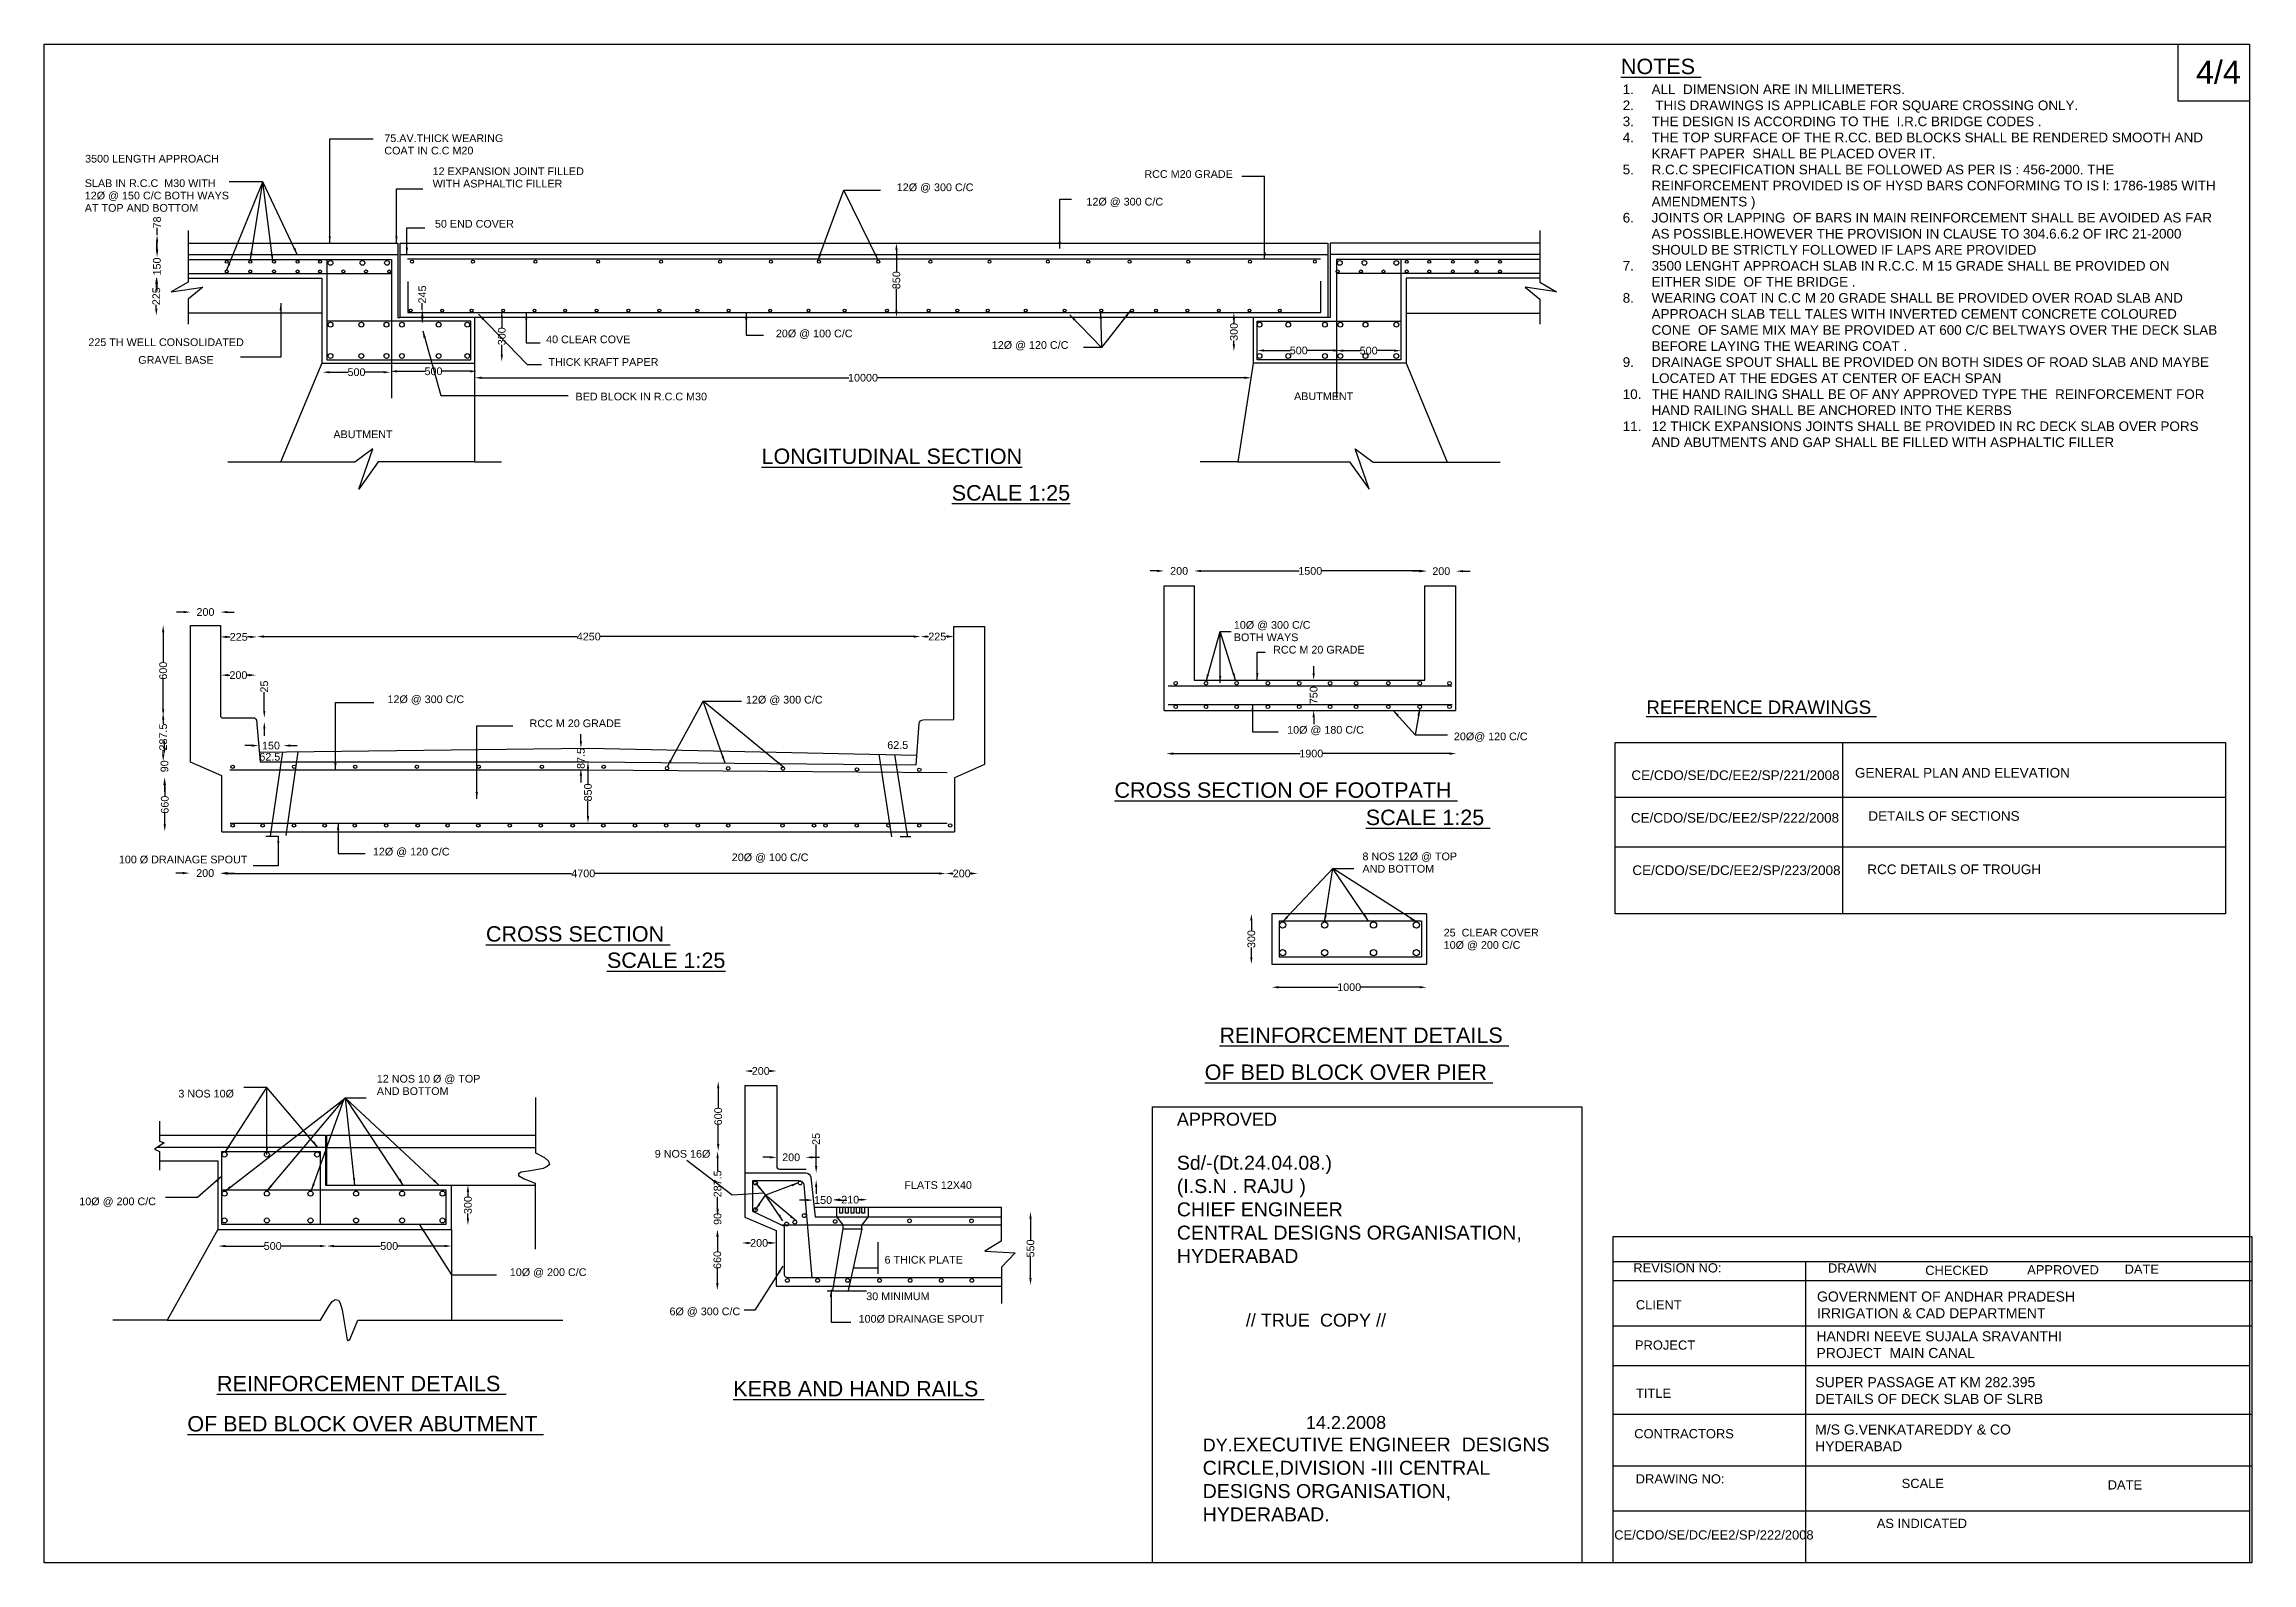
# Model space of a CAD drawing. Header units: millimetres. Extents: x 5124 to 2406694, y 2311 to 45664432.
# Drawn here: x 2378028 to 2406694, y 45644709 to 45664432 of the extents above.
import ezdxf

# ---------------------------------------------------------------- set-up
doc = ezdxf.new("R2010")
doc.units = ezdxf.units.MM
doc.header["$MEASUREMENT"] = 0
for name, color, linetype in [('DIMENSIONS', 7, 'Continuous'), ('DRAWING', 2, 'Continuous'), ('TEXT', 7, 'Continuous')]:
    doc.layers.add(name, color=color, linetype=linetype)
doc.styles.get("Standard").update_dxf_attribs({"font": 'arial.ttf', "height": 100})
doc.dimstyles.get("Standard").update_dxf_attribs({"dimtxt": 100, "dimasz": 90, "dimexe": 0.18, "dimexo": 0.0625, "dimgap": 0.09, "dimtad": 0, "dimdec": 0, "dimzin": 0, "dimdsep": 46, "dimtxsty": 'Standard', "dimcen": 0.09, "dimse1": 1, "dimse2": 1, "dimadec": 0, "dimazin": 0, "dimtfac": 1, "dimtdec": 0, "dimtofl": 0, "dimtmove": 0, "dimatfit": 3, "dimfxl": 1, "dimtolj": 1, "dimtzin": 0, "dimarcsym": 0})

msp = doc.modelspace()

# ---------------------------------------------------------------- texts
at = {"layer": 'DIMENSIONS', "color": 0}
for s, height, p in [('%%UNOTES ', 200, (2398501.7, 45664042.6)), ('4/4', 300, (2405968.3, 45663918.7))]:
    msp.add_text(s, height=height, dxfattribs=at).set_placement(p)
at = {"layer": 'DIMENSIONS', "color": 0, "insert": (2398399.9, 45663907.7), "char_height": 125, "width": 7835.488, "attachment_point": 1}
msp.add_mtext('\\pi-375,l500,t500;1.^IALL  DIMENSION ARE IN MILLIMETERS.\\P2.^I THIS DRAWINGS IS APPLICABLE FOR SQUARE CROSSING ONLY.\\P3.^ITHE DESIGN IS ACCORDING TO THE  I.R.C BRIDGE CODES .\\P4.^ITHE TOP SURFACE OF THE R.CC. BED BLOCKS SHALL BE RENDERED SMOOTH AND KRAFT PAPER  SHALL BE PLACED OVER IT. \\P5.^IR.C.C SPECIFICATION SHALL BE FOLLOWED AS PER IS : 456-2000. THE REINFORCEMENT PROVIDED IS OF HYSD BARS CONFORMING TO IS l: 1786-1985 WITH AMENDMENTS ) \\P6.^IJOINTS OR LAPPING  OF BARS IN MAIN REINFORCEMENT SHALL BE AVOIDED AS FAR AS POSSIBLE.HOWEVER THE PROVISION IN CLAUSE TO 304.6.6.2 OF IRC 21-2000 SHOULD BE STRICTLY FOLLOWED IF LAPS ARE PROVIDED \\P7.^I3500 LENGHT APPROACH SLAB IN R.C.C. M 15 GRADE SHALL BE PROVIDED ON EITHER SIDE  OF THE BRIDGE .\\P8.^IWEARING COAT IN C.C M 20 GRADE SHALL BE PROVIDED OVER ROAD SLAB AND APPROACH SLAB TELL TALES WITH INVERTED CEMENT CONCRETE COLOURED CONE  OF SAME MIX MAY BE PROVIDED AT 600 C/C BELTWAYS OVER THE DECK SLAB BEFORE LAYING THE WEARING COAT .\\P9.^IDRAINAGE SPOUT SHALL BE PROVIDED ON BOTH SIDES OF ROAD SLAB AND MAYBE LOCATED AT THE EDGES AT CENTER OF EACH SPAN  \\P10.^ITHE HAND RAILING SHALL BE OF ANY APPROVED TYPE THE  REINFORCEMENT FOR HAND RAILING SHALL BE ANCHORED INTO THE KERBS \\P11.^I12 THICK EXPANSIONS JOINTS SHALL BE PROVIDED IN RC DECK SLAB OVER PORS AND ABUTMENTS AND GAP SHALL BE FILLED WITH ASPHALTIC FILLER ', dxfattribs=at)
at = {"layer": 'TEXT', "color": 0}
for s, height, p in [('75.AV.THICK WEARING ', 100, (2382444.7, 45663160.1)), ('3500 LENGTH APPROACH ', 100, (2378559.2, 45662893.9)), ('COAT IN C.C M20 ', 100, (2382444.7, 45662999.5)), ('12 EXPANSION JOINT FILLED ', 100, (2383071.9, 45662730.9)), ('SLAB IN R.C.C  M30 WITH ', 100, (2378554.9, 45662576.2)), ('WITH ASPHALTIC FILLER ', 100, (2383071.9, 45662570.3)), ('12Ø @ 300 C/C ', 100, (2389098.7, 45662522.7)), ('RCC M20 GRADE ', 100, (2392313.7, 45662694.9)), ('AT TOP AND BOTTOM', 100, (2378554.9, 45662255)), ('12Ø @ 150 C/C BOTH WAYS ', 100, (2378554.9, 45662415.6)), ('12Ø @ 300 C/C ', 100, (2391561.4, 45662336.1)), ('50 END COVER ', 100, (2383102, 45662048.5)), ('225 TH WELL CONSOLIDATED ', 100, (2378601.8, 45660510.7)), ('40 CLEAR COVE ', 100, (2384545.2, 45660547.8)), ('20Ø @ 100 C/C ', 100, (2387528.8, 45660624.1)), ('12Ø @ 120 C/C ', 100, (2390332, 45660474.5)), ('GRAVEL BASE ', 100, (2379249.5, 45660280.7)), ('THICK KRAFT PAPER ', 100, (2384575.4, 45660253.6)), ('BED BLOCK IN R.C.C M30 ', 100, (2384927, 45659805.5)), ('ABUTMENT ', 100, (2394257.4, 45659809.6)), ('ABUTMENT ', 100, (2381783.5, 45659315.1)), ('%%ULONGITUDINAL SECTION', 200, (2387342.6, 45658979.7)), ('%%USCALE 1:25', 200, (2389812.2, 45658504.9)), ('10Ø @ 300 C/C ', 100, (2393475.1, 45656839.3)), ('BOTH WAYS ', 100, (2393475.1, 45656678.7)), ('RCC M 20 GRADE ', 100, (2393985.5, 45656517.8)), ('12Ø @ 300 C/C ', 100, (2382485.5, 45655874)), ('12Ø @ 300 C/C ', 100, (2387140.4, 45655868.3)), ('RCC M 20 GRADE ', 100, (2384330, 45655561.8)), ('%%UREFERENCE DRAWINGS ', 175, (2398831.1, 45655732.9)), ('62.5 ', 100, (2388975.2, 45655279.2)), ('10Ø @ 180 C/C', 100, (2394167.4, 45655476.5)), ('20Ø@ 120 C/C', 100, (2396333, 45655391.5)), ('62.5 ', 100, (2380822.1, 45655126.7)), ('%%UCROSS SECTION OF FOOTPATH ', 200, (2391925.8, 45654644.6)), ('CE/CDO/SE/DC/EE2/SP/221/2008', 125.244, (2398637.7, 45654874.8)), ('GENERAL PLAN AND ELEVATION ', 125.244, (2401540.5, 45654906.7)), ('%%USCALE 1:25 ', 200, (2395188.8, 45654290.1)), ('CE/CDO/SE/DC/EE2/SP/222/2008', 125.244, (2398630.9, 45654321.7)), ('DETAILS OF SECTIONS', 125.244, (2401714.6, 45654345.2)), ('12Ø @ 120 C/C ', 100, (2382296.3, 45653895)), ('8 NOS 12Ø @ TOP ', 100, (2395145.6, 45653833.3)), ('100 Ø DRAINAGE SPOUT ', 100, (2378997.5, 45653792.8)), ('20Ø @ 100 C/C ', 100, (2386956.2, 45653821.5)), ('AND BOTTOM ', 100, (2395145.6, 45653672.7)), ('CE/CDO/SE/DC/EE2/SP/223/2008', 125.244, (2398650.2, 45653640.9)), ('RCC DETAILS OF TROUGH ', 125.244, (2401701.3, 45653652.7)), ('%%UCROSS SECTION ', 200, (2383764.7, 45652776.4)), ('25  CLEAR COVER ', 100, (2396200.1, 45652843.5)), ('10Ø @ 200 C/C ', 100, (2396200.1, 45652682.9)), ('%%USCALE 1:25', 200, (2385335.6, 45652434.3)), ('%%UREINFORCEMENT DETAILS ', 200, (2393288.5, 45651461.1)), ('%%UOF BED BLOCK OVER PIER ', 200, (2393097.2, 45650980.8)), ('3 NOS 10Ø ', 100, (2379770.3, 45650752.2)), ('AND BOTTOM  ', 100, (2382346.9, 45650785.1)), ('12 NOS 10 Ø @ TOP ', 100, (2382346.9, 45650945.8)), ('9 NOS 16Ø', 100, (2385956.3, 45649970.6)), ('FLATS 12X40 ', 100, (2389197.1, 45649564.7)), ('10Ø @ 200 C/C ', 100, (2378484.2, 45649353.1)), ('10Ø @ 200 C/C ', 100, (2384073.9, 45648433.6)), ('6 THICK PLATE ', 100, (2388940.2, 45648595)), ('REVISION NO:', 119.913, (2398662.5, 45648479.6)), ('DRAWN ', 119.91, (2401189.5, 45648477.3)), ('CHECKED ', 119.91, (2402452.9, 45648447.1)), ('APPROVED ', 119.91, (2403776.9, 45648454.7)), ('DATE ', 119.91, (2405041.6, 45648462.2)), ('30 MINIMUM ', 100, (2388702.5, 45648120.6)), ('6Ø @ 300 C/C ', 100, (2386147.8, 45647924.3)), ('100Ø DRAINAGE SPOUT ', 100, (2388603.4, 45647828)), ('// TRUE  COPY //', 167.521, (2393631.1, 45647776.9)), ('CLIENT', 119.91, (2398695.3, 45647999.7)), ('PROJECT', 119.91, (2398683.6, 45647476.6)), ('%%UREINFORCEMENT DETAILS ', 200, (2380271.8, 45646937.3)), ('%%UKERB AND HAND RAILS ', 200, (2386975.2, 45646869.9)), ('TITLE ', 119.91, (2398697.6, 45646851.5)), ('%%UOF BED BLOCK OVER ABUTMENT ', 200, (2379887.2, 45646414.8)), ('CONTRACTORS ', 119.913, (2398674.2, 45646326.2)), ('DRAWING NO:', 119.913, (2398693.1, 45645739.3)), ('SCALE ', 119.91, (2402147.1, 45645680)), ('DATE ', 119.91, (2404821.9, 45645661.2)), ('CE/CDO/SE/DC/EE2/SP/222/2008', 119.913, (2398414.9, 45645011.7)), ('AS INDICATED ', 119.913, (2401823.5, 45645161.3))]:
    msp.add_text(s, height=height, dxfattribs=at).set_placement(p)
at = {"layer": 'TEXT', "color": 0, "attachment_point": 1}
for s, insert, char_height, width in [('APPROVED  \\P\\P{\\H1.0833x;Sd/-(Dt.24.04.08.) \\P(I.S.N . RAJU ) \\PCHIEF ENGINEER  \\PCENTRAL DESIGNS ORGANISATION, HYDERABAD }', (2392735.3, 45650553.8), 167.521, 4492.94), ('GOVERNMENT OF ANDHAR PRADESH  IRRIGATION & CAD DEPARTMENT ', (2401048, 45648232.4), 130, 3838.822), ('HANDRI NEEVE SUJALA SRAVANTHI \\PPROJECT  MAIN CANAL ', (2401040.2, 45647716.3), 130, 4272.275), ('SUPER PASSAGE AT KM 282.395 DETAILS OF DECK SLAB OF SLRB ', (2401026, 45647120.1), 130, 3417.596), ('^I^I14.2.2008 \\PDY.{\\H1.0833x;EXECUTIVE ENGINEER  DESIGNS CIRCLE,DIVISION -III CENTRAL DESIGNS ORGANISATION, HYDERABAD.}\\P', (2393071, 45646615.7), 167.5211, 4538.617), ('M/S G.VENKATAREDDY & CO  HYDERABAD ', (2401023.5, 45646505.3), 130, 2670.651)]:
    msp.add_mtext(s, dxfattribs=dict(at, insert=insert, char_height=char_height, width=width))

# ---------------------------------------------------------------- blocks, each defined once
blk = doc.blocks.new('*D54')
at = {"layer": 'Defpoints', "color": 0, "transparency": 16777216}
for p in [(2379465, 45661408), (2379484, 45661408), (2379465, 45660908)]:
    blk.add_point(p, dxfattribs=at)
at = {"layer": 'DIMENSIONS', "color": 0, "lineweight": -2, "transparency": 16777216}
for p, q in [((2379484, 45661318), (2379484, 45661270)), ((2379484, 45660998), (2379484, 45661046))]:
    blk.add_line(p, q, dxfattribs=at)
at = {"layer": 'DIMENSIONS', "color": 0, "transparency": 16777216}
for points in [[(2379469, 45661318), (2379499, 45661318), (2379484, 45661408)], [(2379469, 45660998), (2379499, 45660998), (2379484, 45660908)]]:
    blk.add_solid(points, dxfattribs=at)
at = {"layer": 'DIMENSIONS', "color": 0, "transparency": 16777216, "insert": (2379484, 45661158), "char_height": 100, "attachment_point": 5, "rotation": 90}
blk.add_mtext('\\A1;225', dxfattribs=at)
blk = doc.blocks.new('*D55')
at = {"layer": 'Defpoints', "color": 0, "transparency": 16777216}
for p in [(2379479, 45661682), (2379492, 45661682), (2379479, 45661405)]:
    blk.add_point(p, dxfattribs=at)
at = {"layer": 'DIMENSIONS', "color": 0, "lineweight": -2, "transparency": 16777216}
for p, q in [((2379492, 45661772), (2379492, 45661862)), ((2379492, 45661315), (2379492, 45661225))]:
    blk.add_line(p, q, dxfattribs=at)
at = {"layer": 'DIMENSIONS', "color": 0, "transparency": 16777216}
for points in [[(2379477, 45661772), (2379507, 45661772), (2379492, 45661682)], [(2379477, 45661315), (2379507, 45661315), (2379492, 45661405)]]:
    blk.add_solid(points, dxfattribs=at)
at = {"layer": 'DIMENSIONS', "color": 0, "transparency": 16777216, "insert": (2379492, 45661544), "char_height": 100, "attachment_point": 5, "rotation": 90}
blk.add_mtext('\\A1;150', dxfattribs=at)
blk = doc.blocks.new('*D56')
at = {"layer": 'Defpoints', "color": 0, "transparency": 16777216}
for p in [(2379474, 45661955), (2379494, 45661955), (2379474, 45661665)]:
    blk.add_point(p, dxfattribs=at)
at = {"layer": 'DIMENSIONS', "color": 0, "lineweight": -2, "transparency": 16777216}
for p, q in [((2379494, 45661955), (2379494, 45662045)), ((2379494, 45661755), (2379494, 45661865))]:
    blk.add_line(p, q, dxfattribs=at)
at = {"layer": 'DIMENSIONS', "color": 0, "transparency": 16777216}
for points in [[(2379479, 45661865), (2379509, 45661865), (2379494, 45661955)], [(2379479, 45661755), (2379509, 45661755), (2379494, 45661665)]]:
    blk.add_solid(points, dxfattribs=at)
at = {"layer": 'DIMENSIONS', "color": 0, "transparency": 16777216, "insert": (2379494, 45662116), "char_height": 100, "attachment_point": 5, "rotation": 90}
blk.add_mtext('\\A1;78', dxfattribs=at)
blk = doc.blocks.new('*D57')
at = {"layer": 'Defpoints', "color": 0, "transparency": 16777216}
for p in [(2382930, 45660978), (2382938, 45660978), (2382930, 45660797)]:
    blk.add_point(p, dxfattribs=at)
at = {"layer": 'DIMENSIONS', "color": 0, "lineweight": -2, "transparency": 16777216}
for p, q in [((2382938, 45660978), (2382938, 45661068)), ((2382938, 45660887), (2382938, 45660888))]:
    blk.add_line(p, q, dxfattribs=at)
at = {"layer": 'DIMENSIONS', "color": 0, "transparency": 16777216}
for points in [[(2382923, 45660888), (2382953, 45660888), (2382938, 45660978)], [(2382923, 45660887), (2382953, 45660887), (2382938, 45660797)]]:
    blk.add_solid(points, dxfattribs=at)
at = {"layer": 'DIMENSIONS', "color": 0, "transparency": 16777216, "insert": (2382938, 45661180), "char_height": 100, "attachment_point": 5, "rotation": 90}
blk.add_mtext('\\A1;245', dxfattribs=at)
blk = doc.blocks.new('*D58')
at = {"layer": 'Defpoints', "color": 0, "transparency": 16777216}
for p in [(2383922, 45660966), (2383970, 45660966), (2383922, 45660309)]:
    blk.add_point(p, dxfattribs=at)
at = {"layer": 'DIMENSIONS', "color": 0, "lineweight": -2, "transparency": 16777216}
for p, q in [((2383970, 45660876), (2383970, 45660748)), ((2383970, 45660399), (2383970, 45660527))]:
    blk.add_line(p, q, dxfattribs=at)
at = {"layer": 'DIMENSIONS', "color": 0, "transparency": 16777216}
for points in [[(2383955, 45660876), (2383985, 45660876), (2383970, 45660966)], [(2383955, 45660399), (2383985, 45660399), (2383970, 45660309)]]:
    blk.add_solid(points, dxfattribs=at)
at = {"layer": 'DIMENSIONS', "color": 0, "transparency": 16777216, "insert": (2383970, 45660638), "char_height": 100, "attachment_point": 5, "rotation": 90}
blk.add_mtext('\\A1;300', dxfattribs=at)
blk = doc.blocks.new('*D59')
at = {"layer": 'Defpoints', "color": 0, "transparency": 16777216}
for p in [(2381642, 45660160), (2382524, 45660171), (2382524, 45660160)]:
    blk.add_point(p, dxfattribs=at)
at = {"layer": 'DIMENSIONS', "color": 0, "lineweight": -2, "transparency": 16777216}
for p, q in [((2381732, 45660171), (2381973, 45660171)), ((2382434, 45660171), (2382193, 45660171))]:
    blk.add_line(p, q, dxfattribs=at)
at = {"layer": 'DIMENSIONS', "color": 0, "transparency": 16777216}
for points in [[(2381732, 45660186), (2381732, 45660156), (2381642, 45660171)], [(2382434, 45660186), (2382434, 45660156), (2382524, 45660171)]]:
    blk.add_solid(points, dxfattribs=at)
at = {"layer": 'DIMENSIONS', "color": 0, "transparency": 16777216, "insert": (2382083, 45660171), "char_height": 100, "attachment_point": 5}
blk.add_mtext('\\A1;500', dxfattribs=at)
blk = doc.blocks.new('*D60')
at = {"layer": 'Defpoints', "color": 0, "transparency": 16777216}
for p in [(2382520, 45660167), (2383647, 45660183), (2383647, 45660167)]:
    blk.add_point(p, dxfattribs=at)
at = {"layer": 'DIMENSIONS', "color": 0, "lineweight": -2, "transparency": 16777216}
for p, q in [((2382610, 45660183), (2382973, 45660183)), ((2383557, 45660183), (2383194, 45660183))]:
    blk.add_line(p, q, dxfattribs=at)
at = {"layer": 'DIMENSIONS', "color": 0, "transparency": 16777216}
for points in [[(2382610, 45660198), (2382610, 45660168), (2382520, 45660183)], [(2383557, 45660198), (2383557, 45660168), (2383647, 45660183)]]:
    blk.add_solid(points, dxfattribs=at)
at = {"layer": 'DIMENSIONS', "color": 0, "transparency": 16777216, "insert": (2383083, 45660183), "char_height": 100, "attachment_point": 5}
blk.add_mtext('\\A1;500', dxfattribs=at)
blk = doc.blocks.new('*D61')
at = {"layer": 'Defpoints', "color": 0, "transparency": 16777216}
for p in [(2383618, 45660001), (2393702, 45660121), (2393702, 45660099)]:
    blk.add_point(p, dxfattribs=at)
at = {"layer": 'DIMENSIONS', "color": 0, "lineweight": -2, "transparency": 16777216}
for p, q in [((2383708, 45660099), (2388476, 45660099)), ((2393612, 45660099), (2388843, 45660099))]:
    blk.add_line(p, q, dxfattribs=at)
at = {"layer": 'DIMENSIONS', "color": 0, "transparency": 16777216}
for points in [[(2383708, 45660114), (2383708, 45660084), (2383618, 45660099)], [(2393612, 45660114), (2393612, 45660084), (2393702, 45660099)]]:
    blk.add_solid(points, dxfattribs=at)
at = {"layer": 'DIMENSIONS', "color": 0, "transparency": 16777216, "insert": (2388660, 45660099), "char_height": 100, "attachment_point": 5}
blk.add_mtext('\\A1;10000', dxfattribs=at)
blk = doc.blocks.new('*D62')
at = {"layer": 'Defpoints', "color": 0, "transparency": 16777216}
for p in [(2389142, 45661848), (2389094, 45660884), (2389142, 45660884)]:
    blk.add_point(p, dxfattribs=at)
at = {"layer": 'DIMENSIONS', "color": 0, "lineweight": -2, "transparency": 16777216}
for p, q in [((2389094, 45661758), (2389094, 45661476)), ((2389094, 45660974), (2389094, 45661255))]:
    blk.add_line(p, q, dxfattribs=at)
at = {"layer": 'DIMENSIONS', "color": 0, "transparency": 16777216}
for points in [[(2389079, 45661758), (2389109, 45661758), (2389094, 45661848)], [(2389079, 45660974), (2389109, 45660974), (2389094, 45660884)]]:
    blk.add_solid(points, dxfattribs=at)
at = {"layer": 'DIMENSIONS', "color": 0, "transparency": 16777216, "insert": (2389094, 45661366), "char_height": 100, "attachment_point": 5, "rotation": 90}
blk.add_mtext('\\A1;850', dxfattribs=at)
blk = doc.blocks.new('*D63')
at = {"layer": 'Defpoints', "color": 0, "transparency": 16777216}
for p in [(2393441, 45660946), (2393441, 45660444), (2393476, 45660444)]:
    blk.add_point(p, dxfattribs=at)
at = {"layer": 'DIMENSIONS', "color": 0, "lineweight": -2, "transparency": 16777216}
for p, q in [((2393476, 45660856), (2393476, 45660805)), ((2393476, 45660534), (2393476, 45660585))]:
    blk.add_line(p, q, dxfattribs=at)
at = {"layer": 'DIMENSIONS', "color": 0, "transparency": 16777216}
for points in [[(2393461, 45660856), (2393491, 45660856), (2393476, 45660946)], [(2393461, 45660534), (2393491, 45660534), (2393476, 45660444)]]:
    blk.add_solid(points, dxfattribs=at)
at = {"layer": 'DIMENSIONS', "color": 0, "transparency": 16777216, "insert": (2393476, 45660695), "char_height": 100, "attachment_point": 5, "rotation": 90}
blk.add_mtext('\\A1;300', dxfattribs=at)
blk = doc.blocks.new('*D64')
at = {"layer": 'Defpoints', "color": 0, "transparency": 16777216}
for p in [(2393779, 45660382), (2394857, 45660453), (2394857, 45660351)]:
    blk.add_point(p, dxfattribs=at)
at = {"layer": 'DIMENSIONS', "color": 0, "lineweight": -2, "transparency": 16777216}
for p, q in [((2393869, 45660453), (2394208, 45660453)), ((2394767, 45660453), (2394428, 45660453))]:
    blk.add_line(p, q, dxfattribs=at)
at = {"layer": 'DIMENSIONS', "color": 0, "transparency": 16777216}
for points in [[(2393869, 45660468), (2393869, 45660438), (2393779, 45660453)], [(2394767, 45660468), (2394767, 45660438), (2394857, 45660453)]]:
    blk.add_solid(points, dxfattribs=at)
at = {"layer": 'DIMENSIONS', "color": 0, "transparency": 16777216, "insert": (2394318, 45660453), "char_height": 100, "attachment_point": 5}
blk.add_mtext('\\A1;500', dxfattribs=at)
blk = doc.blocks.new('*D65')
at = {"layer": 'Defpoints', "color": 0, "transparency": 16777216}
for p in [(2394807, 45660462), (2395646, 45660462), (2395646, 45660451)]:
    blk.add_point(p, dxfattribs=at)
at = {"layer": 'DIMENSIONS', "color": 0, "lineweight": -2, "transparency": 16777216}
for p, q in [((2394897, 45660451), (2395116, 45660451)), ((2395556, 45660451), (2395337, 45660451))]:
    blk.add_line(p, q, dxfattribs=at)
at = {"layer": 'DIMENSIONS', "color": 0, "transparency": 16777216}
for points in [[(2394897, 45660466), (2394897, 45660436), (2394807, 45660451)], [(2395556, 45660466), (2395556, 45660436), (2395646, 45660451)]]:
    blk.add_solid(points, dxfattribs=at)
at = {"layer": 'DIMENSIONS', "color": 0, "transparency": 16777216, "insert": (2395226, 45660451), "char_height": 100, "attachment_point": 5}
blk.add_mtext('\\A1;500', dxfattribs=at)
blk = doc.blocks.new('*D66')
at = {"layer": 'Defpoints', "color": 0, "transparency": 16777216}
for p in [(2392569, 45657398), (2392961, 45657590), (2392961, 45657398)]:
    blk.add_point(p, dxfattribs=at)
at = {"layer": 'DIMENSIONS', "color": 0, "lineweight": -2, "transparency": 16777216}
for p, q in [((2392479, 45657590), (2392389, 45657590)), ((2393051, 45657590), (2393141, 45657590))]:
    blk.add_line(p, q, dxfattribs=at)
at = {"layer": 'DIMENSIONS', "color": 0, "transparency": 16777216}
for points in [[(2392479, 45657605), (2392479, 45657575), (2392569, 45657590)], [(2393051, 45657605), (2393051, 45657575), (2392961, 45657590)]]:
    blk.add_solid(points, dxfattribs=at)
at = {"layer": 'DIMENSIONS', "color": 0, "transparency": 16777216, "insert": (2392765, 45657590), "char_height": 100, "attachment_point": 5}
blk.add_mtext('\\A1;200', dxfattribs=at)
blk = doc.blocks.new('*D67')
at = {"layer": 'Defpoints', "color": 0, "transparency": 16777216}
for p in [(2392961, 45657590), (2395976, 45657590), (2395976, 45657590)]:
    blk.add_point(p, dxfattribs=at)
at = {"layer": 'DIMENSIONS', "color": 0, "lineweight": -2, "transparency": 16777216}
for p, q in [((2393051, 45657590), (2394324, 45657590)), ((2395886, 45657590), (2394613, 45657590))]:
    blk.add_line(p, q, dxfattribs=at)
at = {"layer": 'DIMENSIONS', "color": 0, "transparency": 16777216}
for points in [[(2393051, 45657605), (2393051, 45657575), (2392961, 45657590)], [(2395886, 45657605), (2395886, 45657575), (2395976, 45657590)]]:
    blk.add_solid(points, dxfattribs=at)
at = {"layer": 'DIMENSIONS', "color": 0, "transparency": 16777216, "insert": (2394468, 45657590), "char_height": 100, "attachment_point": 5}
blk.add_mtext('\\A1;1500', dxfattribs=at)
blk = doc.blocks.new('*D68')
at = {"layer": 'Defpoints', "color": 0, "transparency": 16777216}
for p in [(2395976, 45657590), (2396362, 45657590), (2396362, 45657587)]:
    blk.add_point(p, dxfattribs=at)
at = {"layer": 'DIMENSIONS', "color": 0, "lineweight": -2, "transparency": 16777216}
for p, q in [((2395886, 45657587), (2395796, 45657587)), ((2396452, 45657587), (2396542, 45657587))]:
    blk.add_line(p, q, dxfattribs=at)
at = {"layer": 'DIMENSIONS', "color": 0, "transparency": 16777216}
for points in [[(2395886, 45657602), (2395886, 45657572), (2395976, 45657587)], [(2396452, 45657602), (2396452, 45657572), (2396362, 45657587)]]:
    blk.add_solid(points, dxfattribs=at)
at = {"layer": 'DIMENSIONS', "color": 0, "transparency": 16777216, "insert": (2396169, 45657587), "char_height": 100, "attachment_point": 5}
blk.add_mtext('\\A1;200', dxfattribs=at)
blk = doc.blocks.new('*D69')
at = {"layer": 'Defpoints', "color": 0, "transparency": 16777216}
for p in [(2392600, 45655175), (2396363, 45655218), (2396363, 45655175)]:
    blk.add_point(p, dxfattribs=at)
at = {"layer": 'DIMENSIONS', "color": 0, "lineweight": -2, "transparency": 16777216}
for p, q in [((2392690, 45655218), (2394337, 45655218)), ((2396273, 45655218), (2394626, 45655218))]:
    blk.add_line(p, q, dxfattribs=at)
at = {"layer": 'DIMENSIONS', "color": 0, "transparency": 16777216}
for points in [[(2392690, 45655233), (2392690, 45655203), (2392600, 45655218)], [(2396273, 45655233), (2396273, 45655203), (2396363, 45655218)]]:
    blk.add_solid(points, dxfattribs=at)
at = {"layer": 'DIMENSIONS', "color": 0, "transparency": 16777216, "insert": (2394481, 45655218), "char_height": 100, "attachment_point": 5}
blk.add_mtext('\\A1;1900', dxfattribs=at)
blk = doc.blocks.new('*D70')
at = {"layer": 'Defpoints', "color": 0, "transparency": 16777216}
for p in [(2394512, 45656173), (2394512, 45656173), (2394461, 45655780)]:
    blk.add_point(p, dxfattribs=at)
at = {"layer": 'DIMENSIONS', "color": 0, "lineweight": -2, "transparency": 16777216}
for p, q in [((2394512, 45656263), (2394512, 45656353)), ((2394512, 45655690), (2394512, 45655600))]:
    blk.add_line(p, q, dxfattribs=at)
at = {"layer": 'DIMENSIONS', "color": 0, "transparency": 16777216}
for points in [[(2394497, 45656263), (2394527, 45656263), (2394512, 45656173)], [(2394497, 45655690), (2394527, 45655690), (2394512, 45655780)]]:
    blk.add_solid(points, dxfattribs=at)
at = {"layer": 'DIMENSIONS', "color": 0, "transparency": 16777216, "insert": (2394512, 45655976), "char_height": 100, "attachment_point": 5, "rotation": 90}
blk.add_mtext('\\A1;750', dxfattribs=at)
blk = doc.blocks.new('*D71')
at = {"layer": 'Defpoints', "color": 0, "transparency": 16777216}
for p in [(2389841, 45656738), (2389407, 45655642), (2389841, 45655642)]:
    blk.add_point(p, dxfattribs=at)
at = {"layer": 'DIMENSIONS', "color": 0, "lineweight": -2, "transparency": 16777216}
for p, q in [((2389497, 45656738), (2389512, 45656738)), ((2389751, 45656738), (2389735, 45656738))]:
    blk.add_line(p, q, dxfattribs=at)
at = {"layer": 'DIMENSIONS', "color": 0, "transparency": 16777216}
for points in [[(2389497, 45656753), (2389497, 45656723), (2389407, 45656738)], [(2389751, 45656753), (2389751, 45656723), (2389841, 45656738)]]:
    blk.add_solid(points, dxfattribs=at)
at = {"layer": 'DIMENSIONS', "color": 0, "transparency": 16777216, "insert": (2389624, 45656738), "char_height": 100, "attachment_point": 5}
blk.add_mtext('\\A1;225', dxfattribs=at)
blk = doc.blocks.new('*D72')
at = {"layer": 'Defpoints', "color": 0, "transparency": 16777216}
for p in [(2380791, 45656738), (2380791, 45656738), (2389407, 45656738)]:
    blk.add_point(p, dxfattribs=at)
at = {"layer": 'DIMENSIONS', "color": 0, "lineweight": -2, "transparency": 16777216}
for p, q in [((2380881, 45656738), (2384948, 45656738)), ((2389317, 45656738), (2385250, 45656738))]:
    blk.add_line(p, q, dxfattribs=at)
at = {"layer": 'DIMENSIONS', "color": 0, "transparency": 16777216}
for points in [[(2380881, 45656753), (2380881, 45656723), (2380791, 45656738)], [(2389317, 45656753), (2389317, 45656723), (2389407, 45656738)]]:
    blk.add_solid(points, dxfattribs=at)
at = {"layer": 'DIMENSIONS', "color": 0, "transparency": 16777216, "insert": (2385099, 45656738), "char_height": 100, "attachment_point": 5}
blk.add_mtext('\\A1;4250', dxfattribs=at)
blk = doc.blocks.new('*D73')
at = {"layer": 'Defpoints', "color": 0, "transparency": 16777216}
for p in [(2380316, 45656738), (2380316, 45656733), (2380791, 45656738)]:
    blk.add_point(p, dxfattribs=at)
at = {"layer": 'DIMENSIONS', "color": 0, "lineweight": -2, "transparency": 16777216}
for p, q in [((2380406, 45656733), (2380442, 45656733)), ((2380701, 45656733), (2380666, 45656733))]:
    blk.add_line(p, q, dxfattribs=at)
at = {"layer": 'DIMENSIONS', "color": 0, "transparency": 16777216}
for points in [[(2380406, 45656748), (2380406, 45656718), (2380316, 45656733)], [(2380701, 45656748), (2380701, 45656718), (2380791, 45656733)]]:
    blk.add_solid(points, dxfattribs=at)
at = {"layer": 'DIMENSIONS', "color": 0, "transparency": 16777216, "insert": (2380554, 45656733), "char_height": 100, "attachment_point": 5}
blk.add_mtext('\\A1;225', dxfattribs=at)
blk = doc.blocks.new('*D74')
at = {"layer": 'Defpoints', "color": 0, "transparency": 16777216}
for p in [(2379927, 45656884), (2380316, 45657056), (2380316, 45656884)]:
    blk.add_point(p, dxfattribs=at)
at = {"layer": 'DIMENSIONS', "color": 0, "lineweight": -2, "transparency": 16777216}
for p, q in [((2379837, 45657056), (2379747, 45657056)), ((2380406, 45657056), (2380496, 45657056))]:
    blk.add_line(p, q, dxfattribs=at)
at = {"layer": 'DIMENSIONS', "color": 0, "transparency": 16777216}
for points in [[(2379837, 45657071), (2379837, 45657041), (2379927, 45657056)], [(2380406, 45657071), (2380406, 45657041), (2380316, 45657056)]]:
    blk.add_solid(points, dxfattribs=at)
at = {"layer": 'DIMENSIONS', "color": 0, "transparency": 16777216, "insert": (2380122, 45657056), "char_height": 100, "attachment_point": 5}
blk.add_mtext('\\A1;200', dxfattribs=at)
blk = doc.blocks.new('*D75')
at = {"layer": 'Defpoints', "color": 0, "transparency": 16777216}
for p in [(2379927, 45656884), (2379573, 45655705), (2379927, 45655705)]:
    blk.add_point(p, dxfattribs=at)
at = {"layer": 'DIMENSIONS', "color": 0, "lineweight": -2, "transparency": 16777216}
for p, q in [((2379573, 45656794), (2379573, 45656405)), ((2379573, 45655795), (2379573, 45656184))]:
    blk.add_line(p, q, dxfattribs=at)
at = {"layer": 'DIMENSIONS', "color": 0, "transparency": 16777216}
for points in [[(2379558, 45656794), (2379588, 45656794), (2379573, 45656884)], [(2379558, 45655795), (2379588, 45655795), (2379573, 45655705)]]:
    blk.add_solid(points, dxfattribs=at)
at = {"layer": 'DIMENSIONS', "color": 0, "transparency": 16777216, "insert": (2379573, 45656295), "char_height": 100, "attachment_point": 5, "rotation": 90}
blk.add_mtext('\\A1;600', dxfattribs=at)
blk = doc.blocks.new('*D76')
at = {"layer": 'Defpoints', "color": 0, "transparency": 16777216}
for p in [(2379581, 45655750), (2379573, 45655115), (2379581, 45655115)]:
    blk.add_point(p, dxfattribs=at)
at = {"layer": 'DIMENSIONS', "color": 0, "lineweight": -2, "transparency": 16777216}
for p, q in [((2379573, 45655660), (2379573, 45655603)), ((2379573, 45655205), (2379573, 45655263))]:
    blk.add_line(p, q, dxfattribs=at)
at = {"layer": 'DIMENSIONS', "color": 0, "transparency": 16777216}
for points in [[(2379558, 45655660), (2379588, 45655660), (2379573, 45655750)], [(2379558, 45655205), (2379588, 45655205), (2379573, 45655115)]]:
    blk.add_solid(points, dxfattribs=at)
at = {"layer": 'DIMENSIONS', "color": 0, "transparency": 16777216, "insert": (2379573, 45655433), "char_height": 100, "attachment_point": 5, "rotation": 90}
blk.add_mtext('\\A1;287.5', dxfattribs=at)
blk = doc.blocks.new('*D77')
at = {"layer": 'Defpoints', "color": 0, "transparency": 16777216}
for p in [(2379573, 45655205), (2379573, 45654901), (2379590, 45654901)]:
    blk.add_point(p, dxfattribs=at)
at = {"layer": 'DIMENSIONS', "color": 0, "lineweight": -2, "transparency": 16777216}
for p, q in [((2379590, 45655295), (2379590, 45655385)), ((2379590, 45654811), (2379590, 45654721))]:
    blk.add_line(p, q, dxfattribs=at)
at = {"layer": 'DIMENSIONS', "color": 0, "transparency": 16777216}
for points in [[(2379575, 45655295), (2379605, 45655295), (2379590, 45655205)], [(2379575, 45654811), (2379605, 45654811), (2379590, 45654901)]]:
    blk.add_solid(points, dxfattribs=at)
at = {"layer": 'DIMENSIONS', "color": 0, "transparency": 16777216, "insert": (2379590, 45655053), "char_height": 100, "attachment_point": 5, "rotation": 90}
blk.add_mtext('\\A1;90', dxfattribs=at)
blk = doc.blocks.new('*D78')
at = {"layer": 'Defpoints', "color": 0, "transparency": 16777216}
for p in [(2379590, 45654901), (2379590, 45654209), (2379594, 45654209)]:
    blk.add_point(p, dxfattribs=at)
at = {"layer": 'DIMENSIONS', "color": 0, "lineweight": -2, "transparency": 16777216}
for p, q in [((2379594, 45654811), (2379594, 45654666)), ((2379594, 45654299), (2379594, 45654444))]:
    blk.add_line(p, q, dxfattribs=at)
at = {"layer": 'DIMENSIONS', "color": 0, "transparency": 16777216}
for points in [[(2379579, 45654811), (2379609, 45654811), (2379594, 45654901)], [(2379579, 45654299), (2379609, 45654299), (2379594, 45654209)]]:
    blk.add_solid(points, dxfattribs=at)
at = {"layer": 'DIMENSIONS', "color": 0, "transparency": 16777216, "insert": (2379594, 45654555), "char_height": 100, "attachment_point": 5, "rotation": 90}
blk.add_mtext('\\A1;660', dxfattribs=at)
blk = doc.blocks.new('*D79')
at = {"layer": 'Defpoints', "color": 0, "transparency": 16777216}
for p in [(2380775, 45656237), (2380325, 45655691), (2380775, 45655669)]:
    blk.add_point(p, dxfattribs=at)
at = {"layer": 'DIMENSIONS', "color": 0, "lineweight": -2, "transparency": 16777216}
for p, q in [((2380415, 45656237), (2380439, 45656237)), ((2380685, 45656237), (2380661, 45656237))]:
    blk.add_line(p, q, dxfattribs=at)
at = {"layer": 'DIMENSIONS', "color": 0, "transparency": 16777216}
for points in [[(2380415, 45656252), (2380415, 45656222), (2380325, 45656237)], [(2380685, 45656252), (2380685, 45656222), (2380775, 45656237)]]:
    blk.add_solid(points, dxfattribs=at)
at = {"layer": 'DIMENSIONS', "color": 0, "transparency": 16777216, "insert": (2380550, 45656237), "char_height": 100, "attachment_point": 5}
blk.add_mtext('\\A1;200', dxfattribs=at)
blk = doc.blocks.new('*D80')
at = {"layer": 'Defpoints', "color": 0, "transparency": 16777216}
for p in [(2380743, 45655683), (2380786, 45655631), (2380886, 45655631)]:
    blk.add_point(p, dxfattribs=at)
at = {"layer": 'DIMENSIONS', "color": 0, "lineweight": -2, "transparency": 16777216}
for p, q in [((2380886, 45655773), (2380886, 45656016)), ((2380886, 45655541), (2380886, 45655451))]:
    blk.add_line(p, q, dxfattribs=at)
at = {"layer": 'DIMENSIONS', "color": 0, "transparency": 16777216}
for points in [[(2380871, 45655773), (2380901, 45655773), (2380886, 45655683)], [(2380871, 45655541), (2380901, 45655541), (2380886, 45655631)]]:
    blk.add_solid(points, dxfattribs=at)
at = {"layer": 'DIMENSIONS', "color": 0, "transparency": 16777216, "insert": (2380886, 45656089), "char_height": 100, "attachment_point": 5, "rotation": 90}
blk.add_mtext('\\A1;25', dxfattribs=at)
blk = doc.blocks.new('*D81')
at = {"layer": 'Defpoints', "color": 0, "transparency": 16777216}
for p in [(2380814, 45655322), (2381132, 45655322), (2381132, 45655322)]:
    blk.add_point(p, dxfattribs=at)
at = {"layer": 'DIMENSIONS', "color": 0, "lineweight": -2, "transparency": 16777216}
for p, q in [((2380724, 45655322), (2380634, 45655322)), ((2381222, 45655322), (2381312, 45655322))]:
    blk.add_line(p, q, dxfattribs=at)
at = {"layer": 'DIMENSIONS', "color": 0, "transparency": 16777216}
for points in [[(2380724, 45655337), (2380724, 45655307), (2380814, 45655322)], [(2381222, 45655337), (2381222, 45655307), (2381132, 45655322)]]:
    blk.add_solid(points, dxfattribs=at)
at = {"layer": 'DIMENSIONS', "color": 0, "transparency": 16777216, "insert": (2380973, 45655322), "char_height": 100, "attachment_point": 5}
blk.add_mtext('\\A1;150', dxfattribs=at)
blk = doc.blocks.new('*D82')
at = {"layer": 'Defpoints', "color": 0, "transparency": 16777216}
for p in [(2385055, 45655111), (2385089, 45654316), (2385097, 45654316)]:
    blk.add_point(p, dxfattribs=at)
at = {"layer": 'DIMENSIONS', "color": 0, "lineweight": -2, "transparency": 16777216}
for p, q in [((2385089, 45655021), (2385089, 45654824)), ((2385089, 45654406), (2385089, 45654603))]:
    blk.add_line(p, q, dxfattribs=at)
at = {"layer": 'DIMENSIONS', "color": 0, "transparency": 16777216}
for points in [[(2385074, 45655021), (2385104, 45655021), (2385089, 45655111)], [(2385074, 45654406), (2385104, 45654406), (2385089, 45654316)]]:
    blk.add_solid(points, dxfattribs=at)
at = {"layer": 'DIMENSIONS', "color": 0, "transparency": 16777216, "insert": (2385089, 45654714), "char_height": 100, "attachment_point": 5, "rotation": 90}
blk.add_mtext('\\A1;850', dxfattribs=at)
blk = doc.blocks.new('*D83')
at = {"layer": 'Defpoints', "color": 0, "transparency": 16777216}
for p in [(2385047, 45655289), (2384997, 45655021), (2385074, 45655021)]:
    blk.add_point(p, dxfattribs=at)
at = {"layer": 'DIMENSIONS', "color": 0, "lineweight": -2, "transparency": 16777216}
for p, q in [((2384997, 45655379), (2384997, 45655469)), ((2384997, 45654931), (2384997, 45654841))]:
    blk.add_line(p, q, dxfattribs=at)
at = {"layer": 'DIMENSIONS', "color": 0, "transparency": 16777216}
for points in [[(2384982, 45655379), (2385012, 45655379), (2384997, 45655289)], [(2384982, 45654931), (2385012, 45654931), (2384997, 45655021)]]:
    blk.add_solid(points, dxfattribs=at)
at = {"layer": 'DIMENSIONS', "color": 0, "transparency": 16777216, "insert": (2384997, 45655155), "char_height": 100, "attachment_point": 5, "rotation": 90}
blk.add_mtext('\\A1;87.5', dxfattribs=at)
blk = doc.blocks.new('*D84')
at = {"layer": 'Defpoints', "color": 0, "transparency": 16777216}
for p in [(2389735, 45653661), (2389735, 45653628), (2390149, 45653628)]:
    blk.add_point(p, dxfattribs=at)
at = {"layer": 'DIMENSIONS', "color": 0, "lineweight": -2, "transparency": 16777216}
for p, q in [((2389825, 45653661), (2389831, 45653661)), ((2390059, 45653661), (2390053, 45653661))]:
    blk.add_line(p, q, dxfattribs=at)
at = {"layer": 'DIMENSIONS', "color": 0, "transparency": 16777216}
for points in [[(2389825, 45653676), (2389825, 45653646), (2389735, 45653661)], [(2390059, 45653676), (2390059, 45653646), (2390149, 45653661)]]:
    blk.add_solid(points, dxfattribs=at)
at = {"layer": 'DIMENSIONS', "color": 0, "transparency": 16777216, "insert": (2389942, 45653661), "char_height": 100, "attachment_point": 5}
blk.add_mtext('\\A1;200', dxfattribs=at)
blk = doc.blocks.new('*D85')
at = {"layer": 'Defpoints', "color": 0, "transparency": 16777216}
for p in [(2380320, 45653661), (2380320, 45653661), (2389735, 45653661)]:
    blk.add_point(p, dxfattribs=at)
at = {"layer": 'DIMENSIONS', "color": 0, "lineweight": -2, "transparency": 16777216}
for p, q in [((2380410, 45653661), (2384876, 45653661)), ((2389645, 45653661), (2385179, 45653661))]:
    blk.add_line(p, q, dxfattribs=at)
at = {"layer": 'DIMENSIONS', "color": 0, "transparency": 16777216}
for points in [[(2380410, 45653676), (2380410, 45653646), (2380320, 45653661)], [(2389645, 45653676), (2389645, 45653646), (2389735, 45653661)]]:
    blk.add_solid(points, dxfattribs=at)
at = {"layer": 'DIMENSIONS', "color": 0, "transparency": 16777216, "insert": (2385028, 45653661), "char_height": 100, "attachment_point": 5}
blk.add_mtext('\\A1;4700', dxfattribs=at)
blk = doc.blocks.new('*D86')
at = {"layer": 'Defpoints', "color": 0, "transparency": 16777216}
for p in [(2379918, 45653666), (2379918, 45653661), (2380320, 45653661)]:
    blk.add_point(p, dxfattribs=at)
at = {"layer": 'DIMENSIONS', "color": 0, "lineweight": -2, "transparency": 16777216}
for p, q in [((2379828, 45653666), (2379738, 45653666)), ((2380410, 45653666), (2380500, 45653666))]:
    blk.add_line(p, q, dxfattribs=at)
at = {"layer": 'DIMENSIONS', "color": 0, "transparency": 16777216}
for points in [[(2379828, 45653681), (2379828, 45653651), (2379918, 45653666)], [(2380410, 45653681), (2380410, 45653651), (2380320, 45653666)]]:
    blk.add_solid(points, dxfattribs=at)
at = {"layer": 'DIMENSIONS', "color": 0, "transparency": 16777216, "insert": (2380119, 45653666), "char_height": 100, "attachment_point": 5}
blk.add_mtext('\\A1;200', dxfattribs=at)
blk = doc.blocks.new('*D87')
at = {"layer": 'Defpoints', "color": 0, "transparency": 16777216}
for p in [(2393969, 45653137), (2393703, 45652484), (2394012, 45652484)]:
    blk.add_point(p, dxfattribs=at)
at = {"layer": 'DIMENSIONS', "color": 0, "lineweight": -2, "transparency": 16777216}
for p, q in [((2393703, 45653047), (2393703, 45652921)), ((2393703, 45652574), (2393703, 45652700))]:
    blk.add_line(p, q, dxfattribs=at)
at = {"layer": 'DIMENSIONS', "color": 0, "transparency": 16777216}
for points in [[(2393688, 45653047), (2393718, 45653047), (2393703, 45653137)], [(2393688, 45652574), (2393718, 45652574), (2393703, 45652484)]]:
    blk.add_solid(points, dxfattribs=at)
at = {"layer": 'DIMENSIONS', "color": 0, "transparency": 16777216, "insert": (2393703, 45652810), "char_height": 100, "attachment_point": 5, "rotation": 90}
blk.add_mtext('\\A1;300', dxfattribs=at)
blk = doc.blocks.new('*D88')
at = {"layer": 'Defpoints', "color": 0, "transparency": 16777216}
for p in [(2393969, 45652484), (2395977, 45652484), (2395977, 45652184)]:
    blk.add_point(p, dxfattribs=at)
at = {"layer": 'DIMENSIONS', "color": 0, "lineweight": -2, "transparency": 16777216}
for p, q in [((2394059, 45652184), (2394828, 45652184)), ((2395887, 45652184), (2395117, 45652184))]:
    blk.add_line(p, q, dxfattribs=at)
at = {"layer": 'DIMENSIONS', "color": 0, "transparency": 16777216}
for points in [[(2394059, 45652199), (2394059, 45652169), (2393969, 45652184)], [(2395887, 45652199), (2395887, 45652169), (2395977, 45652184)]]:
    blk.add_solid(points, dxfattribs=at)
at = {"layer": 'DIMENSIONS', "color": 0, "transparency": 16777216, "insert": (2394973, 45652184), "char_height": 100, "attachment_point": 5}
blk.add_mtext('\\A1;1000', dxfattribs=at)
blk = doc.blocks.new('*D89')
at = {"layer": 'Defpoints', "color": 0, "transparency": 16777216}
for p in [(2380290, 45648835), (2381699, 45648835), (2381699, 45648823)]:
    blk.add_point(p, dxfattribs=at)
at = {"layer": 'DIMENSIONS', "color": 0, "lineweight": -2, "transparency": 16777216}
for p, q in [((2380380, 45648823), (2380885, 45648823)), ((2381609, 45648823), (2381105, 45648823))]:
    blk.add_line(p, q, dxfattribs=at)
at = {"layer": 'DIMENSIONS', "color": 0, "transparency": 16777216}
for points in [[(2380380, 45648838), (2380380, 45648808), (2380290, 45648823)], [(2381609, 45648838), (2381609, 45648808), (2381699, 45648823)]]:
    blk.add_solid(points, dxfattribs=at)
at = {"layer": 'DIMENSIONS', "color": 0, "transparency": 16777216, "insert": (2380995, 45648823), "char_height": 100, "attachment_point": 5}
blk.add_mtext('\\A1;500', dxfattribs=at)
blk = doc.blocks.new('*D90')
at = {"layer": 'Defpoints', "color": 0, "transparency": 16777216}
for p in [(2381699, 45648823), (2383316, 45648823), (2383316, 45648823)]:
    blk.add_point(p, dxfattribs=at)
at = {"layer": 'DIMENSIONS', "color": 0, "lineweight": -2, "transparency": 16777216}
for p, q in [((2381789, 45648823), (2382397, 45648823)), ((2383226, 45648823), (2382618, 45648823))]:
    blk.add_line(p, q, dxfattribs=at)
at = {"layer": 'DIMENSIONS', "color": 0, "transparency": 16777216}
for points in [[(2381789, 45648838), (2381789, 45648808), (2381699, 45648823)], [(2383226, 45648838), (2383226, 45648808), (2383316, 45648823)]]:
    blk.add_solid(points, dxfattribs=at)
at = {"layer": 'DIMENSIONS', "color": 0, "transparency": 16777216, "insert": (2382508, 45648823), "char_height": 100, "attachment_point": 5}
blk.add_mtext('\\A1;500', dxfattribs=at)
blk = doc.blocks.new('*D91')
at = {"layer": 'Defpoints', "color": 0, "transparency": 16777216}
for p in [(2383530, 45649616), (2383530, 45649616), (2383576, 45649094)]:
    blk.add_point(p, dxfattribs=at)
at = {"layer": 'DIMENSIONS', "color": 0, "lineweight": -2, "transparency": 16777216}
for p, q in [((2383530, 45649526), (2383530, 45649465)), ((2383530, 45649184), (2383530, 45649244))]:
    blk.add_line(p, q, dxfattribs=at)
at = {"layer": 'DIMENSIONS', "color": 0, "transparency": 16777216}
for points in [[(2383515, 45649526), (2383545, 45649526), (2383530, 45649616)], [(2383515, 45649184), (2383545, 45649184), (2383530, 45649094)]]:
    blk.add_solid(points, dxfattribs=at)
at = {"layer": 'DIMENSIONS', "color": 0, "transparency": 16777216, "insert": (2383530, 45649355), "char_height": 100, "attachment_point": 5, "rotation": 90}
blk.add_mtext('\\A1;300', dxfattribs=at)
blk = doc.blocks.new('*D92')
at = {"layer": 'Defpoints', "color": 0, "transparency": 16777216}
for p in [(2387539, 45651096), (2387126, 45650907), (2387539, 45650907)]:
    blk.add_point(p, dxfattribs=at)
at = {"layer": 'DIMENSIONS', "color": 0, "lineweight": -2, "transparency": 16777216}
for p, q in [((2387216, 45651096), (2387221, 45651096)), ((2387449, 45651096), (2387444, 45651096))]:
    blk.add_line(p, q, dxfattribs=at)
at = {"layer": 'DIMENSIONS', "color": 0, "transparency": 16777216}
for points in [[(2387216, 45651111), (2387216, 45651081), (2387126, 45651096)], [(2387449, 45651111), (2387449, 45651081), (2387539, 45651096)]]:
    blk.add_solid(points, dxfattribs=at)
at = {"layer": 'DIMENSIONS', "color": 0, "transparency": 16777216, "insert": (2387332, 45651096), "char_height": 100, "attachment_point": 5}
blk.add_mtext('\\A1;200', dxfattribs=at)
blk = doc.blocks.new('*D93')
at = {"layer": 'Defpoints', "color": 0, "transparency": 16777216}
for p in [(2386784, 45650959), (2386780, 45650056), (2386784, 45650056)]:
    blk.add_point(p, dxfattribs=at)
at = {"layer": 'DIMENSIONS', "color": 0, "lineweight": -2, "transparency": 16777216}
for p, q in [((2386780, 45650869), (2386780, 45650618)), ((2386780, 45650146), (2386780, 45650397))]:
    blk.add_line(p, q, dxfattribs=at)
at = {"layer": 'DIMENSIONS', "color": 0, "transparency": 16777216}
for points in [[(2386765, 45650869), (2386795, 45650869), (2386780, 45650959)], [(2386765, 45650146), (2386795, 45650146), (2386780, 45650056)]]:
    blk.add_solid(points, dxfattribs=at)
at = {"layer": 'DIMENSIONS', "color": 0, "transparency": 16777216, "insert": (2386780, 45650507), "char_height": 100, "attachment_point": 5, "rotation": 90}
blk.add_mtext('\\A1;600', dxfattribs=at)
blk = doc.blocks.new('*D94')
at = {"layer": 'Defpoints', "color": 0, "transparency": 16777216}
for p in [(2386780, 45650056), (2386772, 45649206), (2386780, 45649206)]:
    blk.add_point(p, dxfattribs=at)
at = {"layer": 'DIMENSIONS', "color": 0, "lineweight": -2, "transparency": 16777216}
for p, q in [((2386772, 45649966), (2386772, 45649801)), ((2386772, 45649296), (2386772, 45649461))]:
    blk.add_line(p, q, dxfattribs=at)
at = {"layer": 'DIMENSIONS', "color": 0, "transparency": 16777216}
for points in [[(2386757, 45649966), (2386787, 45649966), (2386772, 45650056)], [(2386757, 45649296), (2386787, 45649296), (2386772, 45649206)]]:
    blk.add_solid(points, dxfattribs=at)
at = {"layer": 'DIMENSIONS', "color": 0, "transparency": 16777216, "insert": (2386772, 45649631), "char_height": 100, "attachment_point": 5, "rotation": 90}
blk.add_mtext('\\A1;287.5', dxfattribs=at)
blk = doc.blocks.new('*D95')
at = {"layer": 'Defpoints', "color": 0, "transparency": 16777216}
for p in [(2386770, 45649220), (2386770, 45649032), (2386772, 45649032)]:
    blk.add_point(p, dxfattribs=at)
at = {"layer": 'DIMENSIONS', "color": 0, "lineweight": -2, "transparency": 16777216}
for p, q in [((2386772, 45649310), (2386772, 45649400)), ((2386772, 45648942), (2386772, 45648852))]:
    blk.add_line(p, q, dxfattribs=at)
at = {"layer": 'DIMENSIONS', "color": 0, "transparency": 16777216}
for points in [[(2386757, 45649310), (2386787, 45649310), (2386772, 45649220)], [(2386757, 45648942), (2386787, 45648942), (2386772, 45649032)]]:
    blk.add_solid(points, dxfattribs=at)
at = {"layer": 'DIMENSIONS', "color": 0, "transparency": 16777216, "insert": (2386772, 45649175), "char_height": 100, "attachment_point": 5, "rotation": 90}
blk.add_mtext('\\A1;90', dxfattribs=at)
blk = doc.blocks.new('*D96')
at = {"layer": 'Defpoints', "color": 0, "transparency": 16777216}
for p in [(2386772, 45649032), (2386769, 45648252), (2386772, 45648252)]:
    blk.add_point(p, dxfattribs=at)
at = {"layer": 'DIMENSIONS', "color": 0, "lineweight": -2, "transparency": 16777216}
for p, q in [((2386769, 45648942), (2386769, 45648753)), ((2386769, 45648342), (2386769, 45648531))]:
    blk.add_line(p, q, dxfattribs=at)
at = {"layer": 'DIMENSIONS', "color": 0, "transparency": 16777216}
for points in [[(2386754, 45648942), (2386784, 45648942), (2386769, 45649032)], [(2386754, 45648342), (2386784, 45648342), (2386769, 45648252)]]:
    blk.add_solid(points, dxfattribs=at)
at = {"layer": 'DIMENSIONS', "color": 0, "transparency": 16777216, "insert": (2386769, 45648642), "char_height": 100, "attachment_point": 5, "rotation": 90}
blk.add_mtext('\\A1;660', dxfattribs=at)
blk = doc.blocks.new('*D97')
at = {"layer": 'Defpoints', "color": 0, "transparency": 16777216}
for p in [(2387086, 45648863), (2387086, 45648863), (2387535, 45648863)]:
    blk.add_point(p, dxfattribs=at)
at = {"layer": 'DIMENSIONS', "color": 0, "lineweight": -2, "transparency": 16777216}
for p, q in [((2387176, 45648863), (2387199, 45648863)), ((2387445, 45648863), (2387422, 45648863))]:
    blk.add_line(p, q, dxfattribs=at)
at = {"layer": 'DIMENSIONS', "color": 0, "transparency": 16777216}
for points in [[(2387176, 45648878), (2387176, 45648848), (2387086, 45648863)], [(2387445, 45648878), (2387445, 45648848), (2387535, 45648863)]]:
    blk.add_solid(points, dxfattribs=at)
at = {"layer": 'DIMENSIONS', "color": 0, "transparency": 16777216, "insert": (2387311, 45648863), "char_height": 100, "attachment_point": 5}
blk.add_mtext('\\A1;200', dxfattribs=at)
blk = doc.blocks.new('*D98')
at = {"layer": 'Defpoints', "color": 0, "transparency": 16777216}
for p in [(2387914, 45649975), (2387539, 45649857), (2387914, 45649857)]:
    blk.add_point(p, dxfattribs=at)
at = {"layer": 'DIMENSIONS', "color": 0, "lineweight": -2, "transparency": 16777216}
for p, q in [((2387449, 45649975), (2387359, 45649975)), ((2388004, 45649975), (2388094, 45649975))]:
    blk.add_line(p, q, dxfattribs=at)
at = {"layer": 'DIMENSIONS', "color": 0, "transparency": 16777216}
for points in [[(2387449, 45649990), (2387449, 45649960), (2387539, 45649975)], [(2388004, 45649990), (2388004, 45649960), (2387914, 45649975)]]:
    blk.add_solid(points, dxfattribs=at)
at = {"layer": 'DIMENSIONS', "color": 0, "transparency": 16777216, "insert": (2387727, 45649975), "char_height": 100, "attachment_point": 5}
blk.add_mtext('\\A1;200', dxfattribs=at)
blk = doc.blocks.new('*D99')
at = {"layer": 'Defpoints', "color": 0, "transparency": 16777216}
for p in [(2387934, 45649773), (2387986, 45649680), (2388052, 45649680)]:
    blk.add_point(p, dxfattribs=at)
at = {"layer": 'DIMENSIONS', "color": 0, "lineweight": -2, "transparency": 16777216}
for p, q in [((2388052, 45649863), (2388052, 45650141)), ((2388052, 45649590), (2388052, 45649500))]:
    blk.add_line(p, q, dxfattribs=at)
at = {"layer": 'DIMENSIONS', "color": 0, "transparency": 16777216}
for points in [[(2388037, 45649863), (2388067, 45649863), (2388052, 45649773)], [(2388037, 45649590), (2388067, 45649590), (2388052, 45649680)]]:
    blk.add_solid(points, dxfattribs=at)
at = {"layer": 'DIMENSIONS', "color": 0, "transparency": 16777216, "insert": (2388052, 45650214), "char_height": 100, "attachment_point": 5, "rotation": 90}
blk.add_mtext('\\A1;25', dxfattribs=at)
blk = doc.blocks.new('*D100')
at = {"layer": 'Defpoints', "color": 0, "transparency": 16777216}
for p in [(2388014, 45649422), (2388270, 45649422), (2388270, 45649420)]:
    blk.add_point(p, dxfattribs=at)
at = {"layer": 'DIMENSIONS', "color": 0, "lineweight": -2, "transparency": 16777216}
for p, q in [((2387924, 45649420), (2387834, 45649420)), ((2388360, 45649420), (2388450, 45649420))]:
    blk.add_line(p, q, dxfattribs=at)
at = {"layer": 'DIMENSIONS', "color": 0, "transparency": 16777216}
for points in [[(2387924, 45649435), (2387924, 45649405), (2388014, 45649420)], [(2388360, 45649435), (2388360, 45649405), (2388270, 45649420)]]:
    blk.add_solid(points, dxfattribs=at)
at = {"layer": 'DIMENSIONS', "color": 0, "transparency": 16777216, "insert": (2388142, 45649420), "char_height": 100, "attachment_point": 5}
blk.add_mtext('\\A1;150', dxfattribs=at)
blk = doc.blocks.new('*D101')
at = {"layer": 'Defpoints', "color": 0, "transparency": 16777216}
for p in [(2388270, 45649422), (2388719, 45649425), (2388719, 45649422)]:
    blk.add_point(p, dxfattribs=at)
at = {"layer": 'DIMENSIONS', "color": 0, "lineweight": -2, "transparency": 16777216}
for p, q in [((2388360, 45649425), (2388383, 45649425)), ((2388629, 45649425), (2388605, 45649425))]:
    blk.add_line(p, q, dxfattribs=at)
at = {"layer": 'DIMENSIONS', "color": 0, "transparency": 16777216}
for points in [[(2388360, 45649440), (2388360, 45649410), (2388270, 45649425)], [(2388629, 45649440), (2388629, 45649410), (2388719, 45649425)]]:
    blk.add_solid(points, dxfattribs=at)
at = {"layer": 'DIMENSIONS', "color": 0, "transparency": 16777216, "insert": (2388494, 45649425), "char_height": 100, "attachment_point": 5}
blk.add_mtext('\\A1;210', dxfattribs=at)
blk = doc.blocks.new('*D102')
at = {"layer": 'Defpoints', "color": 0, "transparency": 16777216}
for p in [(2390847, 45649268), (2390835, 45648317), (2390847, 45648317)]:
    blk.add_point(p, dxfattribs=at)
at = {"layer": 'DIMENSIONS', "color": 0, "lineweight": -2, "transparency": 16777216}
for p, q in [((2390835, 45649178), (2390835, 45648903)), ((2390835, 45648407), (2390835, 45648682))]:
    blk.add_line(p, q, dxfattribs=at)
at = {"layer": 'DIMENSIONS', "color": 0, "transparency": 16777216}
for points in [[(2390820, 45649178), (2390850, 45649178), (2390835, 45649268)], [(2390820, 45648407), (2390850, 45648407), (2390835, 45648317)]]:
    blk.add_solid(points, dxfattribs=at)
at = {"layer": 'DIMENSIONS', "color": 0, "transparency": 16777216, "insert": (2390835, 45648792), "char_height": 100, "attachment_point": 5, "rotation": 90}
blk.add_mtext('\\A1;550', dxfattribs=at)

# ---------------------------------------------------------------- dimensions: what is measured, and where the dimension line sits
at = {"layer": 'DIMENSIONS', "color": 0}
for base, p1, p2, text, picture, middle in [((2379494.3, 45661954.5), (2379474.5, 45661665.1), (2379474.5, 45661954.5), '78', '*D56', (2379494.3, 45662115.9)), ((2379491.8, 45661682.4), (2379479.4, 45661405.3), (2379479.4, 45661682.4), '150', '*D55', (2379491.8, 45661543.8)), ((2389093.7, 45660883.8), (2389142, 45661847.5), (2389142, 45660883.8), '850', '*D62', (2389093.7, 45661365.7)), ((2379484.4, 45661407.7), (2379464.5, 45660907.9), (2379464.5, 45661407.7), '225', '*D54', (2379484.4, 45661157.8)), ((2382937.7, 45660978), (2382929.8, 45660797), (2382929.8, 45660978), '245', '*D57', (2382937.7, 45661179.7)), ((2383969.6, 45660966.2), (2383922.3, 45660309), (2383922.3, 45660966.2), '300', '*D58', (2383969.6, 45660637.6)), ((2393476.4, 45660443.9), (2393440.9, 45660946), (2393440.9, 45660443.9), '300', '*D63', (2393476.4, 45660695)), ((2379573.2, 45655705.4), (2379926.6, 45656883.8), (2379926.6, 45655705.4), '600', '*D75', (2379573.2, 45656294.6)), ((2394512.1, 45656172.8), (2394460.7, 45655779.9), (2394512.1, 45656172.8), '750', '*D70', (2394512.1, 45655976.4)), ((2379573.2, 45655115.1), (2379580.7, 45655750.4), (2379580.7, 45655115.1), '287.5', '*D76', (2379573.2, 45655432.8)), ((2384997.4, 45655021.3), (2385046.9, 45655288.5), (2385073.5, 45655021.3), '87.5', '*D83', (2384997.4, 45655154.9)), ((2385088.5, 45654316), (2385054.7, 45655111.3), (2385096.8, 45654316), '850', '*D82', (2385088.5, 45654713.6)), ((2379594.5, 45654208.9), (2379590.2, 45654901.1), (2379590.2, 45654208.9), '660', '*D78', (2379594.5, 45654555)), ((2393703.3, 45652483.5), (2393968.7, 45653137.4), (2394011.8, 45652483.5), '300', '*D87', (2393703.3, 45652810.5)), ((2386779.5, 45650055.6), (2386784.2, 45650958.9), (2386784.2, 45650055.6), '600', '*D93', (2386779.5, 45650507.3)), ((2386772.4, 45649206.1), (2386779.5, 45650055.6), (2386779.5, 45649206.1), '287.5', '*D94', (2386772.4, 45649630.8)), ((2383529.9, 45649615.6), (2383576.4, 45649093.8), (2383529.9, 45649615.6), '300', '*D91', (2383529.9, 45649354.7)), ((2390834.7, 45648317), (2390847.4, 45649267.7), (2390847.4, 45648317), '550', '*D102', (2390834.7, 45648792.4)), ((2386769.3, 45648252.1), (2386772.4, 45649031.9), (2386772.4, 45648252.1), '660', '*D96', (2386769.3, 45648642))]:
    dim = msp.add_linear_dim(base=base, p1=p1, p2=p2, angle=90, text=text, dimstyle='Standard', dxfattribs=at)
    dim.commit()
    dim.dimension.update_dxf_attribs({"geometry": picture, "text_midpoint": middle})
for base, p1, p2, text, picture, middle in [((2383646.6, 45660183.1), (2382520.2, 45660167.4), (2383646.6, 45660167.4), '500', '*D60', (2383083.4, 45660183.1)), ((2394857.4, 45660453.2), (2393778.6, 45660381.8), (2394857.4, 45660350.7), '500', '*D64', (2394318, 45660453.2)), ((2395645.7, 45660450.8), (2394806.7, 45660461.6), (2395645.7, 45660461.6), '500', '*D65', (2395226.2, 45660450.8)), ((2382524.1, 45660171.3), (2381641.9, 45660159.5), (2382524.1, 45660159.5), '500', '*D59', (2382083, 45660171.3)), ((2393701.6, 45660099.1), (2383617.6, 45660000.7), (2393701.6, 45660121.2), '10000', '*D61', (2388659.6, 45660099.1)), ((2392960.5, 45657589.9), (2392568.9, 45657398.3), (2392960.5, 45657398.3), '200', '*D66', (2392764.7, 45657589.9)), ((2395976.3, 45657589.9), (2392960.5, 45657589.9), (2395976.3, 45657589.9), '1500', '*D67', (2394468.4, 45657589.9)), ((2396361.7, 45657587.1), (2395976.3, 45657589.9), (2396361.7, 45657589.9), '200', '*D68', (2396169, 45657587.1)), ((2380316.5, 45657056), (2379926.6, 45656883.8), (2380316.5, 45656883.8), '200', '*D74', (2380121.5, 45657056)), ((2380791.5, 45656738), (2389406.6, 45656738), (2380791.5, 45656738), '4250', '*D72', (2385099, 45656738)), ((2389840.5, 45656738), (2389406.6, 45655641.7), (2389840.5, 45655641.7), '225', '*D71', (2389623.6, 45656738)), ((2380316.5, 45656733.2), (2380791.5, 45656738), (2380316.5, 45656738), '225', '*D73', (2380554, 45656733.2)), ((2380775.2, 45656236.6), (2380325.2, 45655690.8), (2380775.2, 45655668.6), '200', '*D79', (2380550.2, 45656236.6)), ((2381131.9, 45655322.1), (2380813.8, 45655321.6), (2381131.9, 45655321.6), '150', '*D81', (2380972.8, 45655322.1)), ((2396363.2, 45655218.2), (2392599.6, 45655174.8), (2396363.2, 45655174.8), '1900', '*D69', (2394481.4, 45655218.2)), ((2379918.1, 45653666), (2380319.7, 45653660.5), (2379918.1, 45653660.5), '200', '*D86', (2380118.9, 45653666)), ((2380319.7, 45653660.5), (2389735.4, 45653660.5), (2380319.7, 45653660.5), '4700', '*D85', (2385027.5, 45653660.5)), ((2389735.4, 45653660.5), (2390148.7, 45653627.7), (2389735.4, 45653627.7), '200', '*D84', (2389942.1, 45653660.5)), ((2395977, 45652184.2), (2393968.7, 45652483.5), (2395977, 45652483.5), '1000', '*D88', (2394972.9, 45652184.2)), ((2387539.4, 45651096), (2387125.6, 45650906.6), (2387539.4, 45650906.6), '200', '*D92', (2387332.5, 45651096)), ((2387914.4, 45649975.1), (2387539.4, 45649857.2), (2387914.4, 45649857.2), '200', '*D98', (2387726.9, 45649975.1)), ((2388269.8, 45649419.9), (2388014.2, 45649422.4), (2388269.8, 45649422.4), '150', '*D100', (2388142, 45649419.9)), ((2388718.6, 45649424.8), (2388269.8, 45649422.4), (2388718.6, 45649422.4), '210', '*D101', (2388494.2, 45649424.8)), ((2381699.4, 45648823), (2380290.4, 45648835.1), (2381699.4, 45648835.1), '500', '*D89', (2380994.9, 45648823)), ((2383315.7, 45648823), (2381699.4, 45648823), (2383315.7, 45648823), '500', '*D90', (2382507.6, 45648823)), ((2387086.4, 45648863.4), (2387534.7, 45648863.4), (2387086.4, 45648863.4), '200', '*D97', (2387310.5, 45648863.4))]:
    dim = msp.add_linear_dim(base=base, p1=p1, p2=p2, text=text, dimstyle='Standard', dxfattribs=at)
    dim.commit()
    dim.dimension.update_dxf_attribs({"geometry": picture, "text_midpoint": middle})
for base, p1, p2, text, picture, middle in [((2380886.3, 45655631.1), (2380743.4, 45655682.8), (2380785.9, 45655631.1), '25', '*D80', (2380886.3, 45656088.8)), ((2379590.2, 45654901.1), (2379573.2, 45655205.1), (2379573.2, 45654901.1), '90', '*D77', (2379590.2, 45655053.1)), ((2388052.3, 45649679.6), (2387933.7, 45649773.1), (2387985.8, 45649679.6), '25', '*D99', (2388052.3, 45650213.7)), ((2386772.4, 45649031.9), (2386770.1, 45649219.9), (2386770.1, 45649031.9), '90', '*D95', (2386772.4, 45649174.9))]:
    dim = msp.add_linear_dim(base=base, p1=p1, p2=p2, angle=90, text=text, dimstyle='Standard', dxfattribs=at)
    dim.commit()
    dim.dimension.update_dxf_attribs({"geometry": picture, "text_midpoint": middle, "dimtype": 160})

# ---------------------------------------------------------------- linework, layer by layer
at = {"layer": 'DIMENSIONS', "color": 0}
for points in [[(2405731.7, 45664431.6), (2405731.7, 45663693.5), (2406665.4, 45663693.5)], [(2401378.3, 45655362.1), (2401378.3, 45653135.4)], [(2398426.9, 45654650.5), (2406351.8, 45654650.5)], [(2406351.8, 45654003.8), (2398426.9, 45654003.8)], [(2387373.8, 45649510.3), (2386960.6, 45649481.8), (2386372.8, 45649933)]]:
    msp.add_lwpolyline(points, dxfattribs=at)
for points in [[(2398426.9, 45655362.1), (2406351.8, 45655362.1), (2406351.8, 45653135.4), (2398426.9, 45653135.4)], [(2392420.3, 45650629.6), (2397992.5, 45650629.6), (2397992.5, 45644708.6), (2392420.3, 45644708.6)]]:
    msp.add_lwpolyline(points, close=True, dxfattribs=at)
at = {"layer": 'DIMENSIONS'}
for points in [[(2398401.9, 45647273.5), (2406665.4, 45647273.5)], [(2406665.4, 45645381.9), (2398401.9, 45645381.9)]]:
    msp.add_lwpolyline(points, dxfattribs=at)
at = {"layer": 'DRAWING', "color": 0}
for points in [[(2378027.5, 45664431.6), (2406665.4, 45664431.6), (2406665.4, 45644708.6), (2378027.5, 45644708.6)], [(2388360.5, 45649328.2), (2388396, 45649328.2), (2388396, 45649249.4), (2388360.5, 45649249.4)], [(2388432.1, 45649328.2), (2388467.6, 45649328.2), (2388467.6, 45649249.4), (2388432.1, 45649249.4)], [(2388506.5, 45649328.2), (2388542, 45649328.2), (2388542, 45649249.4), (2388506.5, 45649249.4)], [(2388577.5, 45649328.2), (2388613, 45649328.2), (2388613, 45649249.4), (2388577.5, 45649249.4)], [(2388645.2, 45649328.2), (2388680.8, 45649328.2), (2388680.8, 45649249.4), (2388645.2, 45649249.4)]]:
    msp.add_lwpolyline(points, close=True, dxfattribs=at)
for points in [[(2379895.6, 45662011.7), (2379895.6, 45661341.3), (2379678.5, 45661214.7), (2380087.1, 45661276.6), (2379895.6, 45661121.7), (2379895.6, 45660793.8)], [(2397449.6, 45662011.7), (2397449.6, 45661341.3), (2397666.7, 45661214.7), (2397258.1, 45661276.6), (2397449.6, 45661121.7), (2397449.6, 45660793.8)], [(2379895.6, 45661847.5), (2382618.6, 45661847.5)], [(2379895.6, 45661699.7), (2382618.6, 45661699.7)], [(2382618.6, 45661847.5), (2382618.6, 45660883.8), (2382649.4, 45660883.8)], [(2382649.4, 45661847.5), (2394695.3, 45661847.5), (2394695.3, 45660883.8), (2382649.4, 45660883.8), (2382649.4, 45661847.5)], [(2382649.4, 45661699.7), (2394695.3, 45661699.7)], [(2394726.6, 45661847.5), (2394726.6, 45660883.8), (2394695.7, 45660883.8)], [(2397449.6, 45661847.5), (2394726.6, 45661847.5)], [(2397449.6, 45661699.7), (2394726.6, 45661699.7)], [(2379895.6, 45661634.9), (2382538.5, 45661634.9), (2382538.5, 45659836.1)], [(2379895.6, 45661451.7), (2382538.5, 45661451.7)], [(2379895.6, 45661393.8), (2381632.3, 45661393.8), (2381632.3, 45660287.9), (2381098.1, 45659004.6), (2380412.6, 45659004.6)], [(2381699.5, 45661634.9), (2381699.5, 45660331.3), (2383568, 45660331.3), (2383568, 45660835.9), (2381699.5, 45660835.9)], [(2394602.1, 45661637.5), (2382746.4, 45661637.5)], [(2395645.7, 45661634.9), (2395645.7, 45660331.3), (2393777.2, 45660331.3), (2393777.2, 45660835.9), (2395645.7, 45660835.9)], [(2397449.6, 45661634.9), (2394806.7, 45661634.9), (2394806.7, 45659836.1)], [(2397449.6, 45661451.7), (2394806.7, 45661451.7)], [(2397449.6, 45661393.8), (2395712.9, 45661393.8), (2395712.9, 45660287.9), (2396247.1, 45659004.6), (2396932.6, 45659004.6)], [(2382749.2, 45661349.1), (2382749.2, 45660946), (2394603.3, 45660946), (2394603.3, 45661352.9)], [(2381632.3, 45660936.7), (2379895.6, 45660936.7)], [(2383617.6, 45660883.8), (2383617.6, 45659006.9), (2383965.1, 45659006.9)], [(2393727.6, 45660883.8), (2393727.6, 45660287.9)], [(2395712.9, 45660936.7), (2397449.6, 45660936.7)], [(2381632.3, 45660287.9), (2383617.6, 45660287.9)], [(2393727.6, 45660287.9), (2393527.6, 45659006.9), (2393038.9, 45659006.9)], [(2395712.9, 45660287.9), (2393727.6, 45660287.9)], [(2383617.6, 45659006.9), (2382366.1, 45659006.9), (2382112.9, 45658650.8), (2382296.3, 45659176), (2382062.2, 45659003.3), (2381098.1, 45659004.6)], [(2393527.6, 45659006.9), (2394979, 45659006.9), (2395232.3, 45658650.8), (2395048.9, 45659176), (2395282.9, 45659003.3), (2396247.1, 45659004.6)], [(2392568.9, 45655779.9), (2392568.9, 45657398.3), (2392960.5, 45657398.3), (2392960.5, 45656172.8), (2395956.4, 45656172.8), (2395956.4, 45657398.3), (2396352.5, 45657398.3), (2396352.5, 45655779.9)], [(2392622.1, 45656099.7), (2396304.3, 45656099.7)], [(2392568.9, 45655779.9), (2396352.5, 45655779.9)], [(2392621.4, 45655855.5), (2396309.9, 45655855.5)], [(2380821.5, 45655235.7), (2385095.4, 45655289.1), (2389359.9, 45655198.7)], [(2381122.2, 45655239.5), (2380960.6, 45654147.4)], [(2381170.1, 45654153.7), (2381327.5, 45655242.1)], [(2388863.7, 45655209.2), (2389030.5, 45654137.6)], [(2389070.7, 45655204.8), (2389236.3, 45654132.4)], [(2380438.1, 45655006.8), (2385095.4, 45655006.8), (2389752.4, 45654971.6)], [(2380440.9, 45654316), (2389752.7, 45654316)], [(2380333.1, 45654201.6), (2389850, 45654201.6)], [(2380905, 45654147.1), (2381067.7, 45654147.1)], [(2389283.2, 45654135.4), (2389144, 45654135.4)], [(2395977, 45653137.4), (2393968.7, 45653137.4), (2393968.7, 45652483.5), (2395977, 45652483.5)], [(2395977, 45653137.4), (2395977, 45652483.5)], [(2395911.8, 45653042.8), (2394063.3, 45653042.8), (2394063.3, 45652578.2), (2395911.8, 45652578.2)], [(2395911.8, 45653042.8), (2395911.8, 45652578.2)], [(2387125.6, 45650906.6), (2387125.6, 45649200), (2387534.7, 45649024.7), (2387534.7, 45648302.6), (2390458.9, 45648302.6)], [(2384409, 45650751.6), (2384409, 45650034.1), (2384522.3, 45649973), (2384576.6, 45649923.2), (2384587.8, 45649883.6), (2384559.6, 45649854.6), (2384508.7, 45649831.9), (2384341, 45649800.6), (2384220.3, 45649781.4), (2384185.8, 45649759.5), (2384186.6, 45649737.6), (2384260.2, 45649697.7), (2384402.8, 45649639), (2384402.8, 45648782.2)], [(2379524.7, 45650444.5), (2379524.7, 45650184.1), (2379584.7, 45650161.4), (2379458.4, 45650079), (2379524.7, 45650051.5), (2379524.7, 45649808.9)], [(2379524.7, 45650261.6), (2381682.7, 45650261.6), (2381682.7, 45649615.6), (2384402.8, 45649615.6)], [(2381699.8, 45649615.6), (2381699.8, 45650261.6), (2384409, 45650261.6)], [(2381682.7, 45650104.3), (2379497.3, 45650104.3)], [(2379524.7, 45649930.2), (2380282.7, 45649930.2), (2380282.7, 45649039.6), (2383315.7, 45649039.6), (2383315.7, 45649615.6)], [(2380331, 45650051.5), (2380331, 45649105.2), (2383248.2, 45649105.2), (2383248.2, 45649546.9), (2380331, 45649546.9)], [(2380331, 45650051.5), (2381612.6, 45650051.5), (2381612.6, 45649105.2)], [(2381699.8, 45650104.6), (2384409, 45650104.6)], [(2387597.1, 45649096.7), (2390454.5, 45649096.7)], [(2388024.6, 45649328.2), (2390454.5, 45649328.2)], [(2388316.4, 45649328.2), (2388316.4, 45649203.2), (2388400, 45649096.7)], [(2388400, 45649096.7), (2388400, 45649044.4), (2388644.5, 45649044.4), (2388644.7, 45649096.7)], [(2388728.5, 45649328.2), (2388728.5, 45649203.2), (2388644.7, 45649096.7)], [(2390454.5, 45649328.2), (2390454.5, 45648885.4), (2390242.3, 45648756.5), (2390636, 45648734.7), (2390458.9, 45648548.9), (2390458.9, 45648076.1)], [(2380282.7, 45649039.6), (2379625, 45647860.8), (2378918.8, 45647860.8)], [(2383315.7, 45649039.6), (2383315.7, 45647862.4)], [(2388400, 45649044.4), (2388263, 45648246.7)], [(2388644.5, 45649044.4), (2388467.2, 45648247)], [(2388855.4, 45648462.8), (2388855.4, 45648874)], [(2388532.8, 45648541.9), (2388857.2, 45648541.9)], [(2388194.4, 45648242.1), (2388704.1, 45648242.1)], [(2379625, 45647860.8), (2381617.2, 45647860.8), (2381718.3, 45648034.2), (2381765.5, 45648104), (2381807.2, 45648127.6), (2381850, 45648122), (2381871.4, 45648082.6), (2381896.2, 45647995.7), (2381962.7, 45647605.1), (2381976.2, 45647595), (2381998.7, 45647609.6), (2382031.3, 45647691.7), (2382099.2, 45647862.4), (2384762, 45647862.4)]]:
    msp.add_lwpolyline(points, dxfattribs=at)
for points in [[(2380333.1, 45654201.6), (2380333.1, 45654927.8), (2379926.6, 45655108.2), (2379926.6, 45656883.8), (2380316.5, 45656883.8), (2380316.5, 45655711.3, 0.4243022), (2380346, 45655682.8), (2380743.4, 45655682.8)], [(2380832.7, 45655111.3), (2385095.4, 45655111.3), (2389350.3, 45655072.2), (2389390.8, 45655607.8, -0.3790465), (2389440.9, 45655656.5), (2389840.5, 45655660.7), (2389840.5, 45656868.1), (2390238.4, 45656868.1), (2390238.4, 45655076.6), (2389850, 45654901.6), (2389850, 45654201.6)], [(2380743.4, 45655682.8, -0.3245222), (2380783.9, 45655653.5), (2380832.7, 45655111.3)], [(2387125.6, 45650906.6), (2387539.4, 45650906.6), (2387539.4, 45649857.2, 0.4297595), (2387575.8, 45649822.6), (2387921.3, 45649822.6)], [(2387125.6, 45649775.5), (2387915.8, 45649775.5, -0.3835537), (2387981.7, 45649716.2), (2388038.4, 45649203.2), (2390454.5, 45649203.2)], [(2390458.9, 45648410.5), (2387685.3, 45648410.5, -0.359474), (2387640.7, 45648447.2), (2387640.7, 45649076.2), (2387228.6, 45649269.8), (2387228.6, 45649674.4), (2387829.4, 45649674.4, -0.377387), (2387893.1, 45649618.3), (2387994.8, 45648410.5)]]:
    msp.add_lwpolyline(points, format="xyb", dxfattribs=at)
for centre, radius in [((2380398.5, 45661606.2), 18.9), ((2380398.5, 45661480.7), 18.9), ((2380704.3, 45661606.2), 18.9), ((2380704.3, 45661480.7), 18.9), ((2381012.3, 45661606.2), 18.9), ((2381012.3, 45661480.7), 18.9), ((2381318.1, 45661606.2), 18.9), ((2381318.1, 45661480.7), 18.9), ((2381610.4, 45661606.2), 18.9), ((2381610.4, 45661480.7), 18.9), ((2381745.9, 45661590.8), 31.1), ((2381912.7, 45661480.7), 18.9), ((2382160.1, 45661590.8), 31.1), ((2382206.3, 45661480.7), 18.9), ((2382479.8, 45661590.8), 31.1), ((2382507.9, 45661480.7), 18.9), ((2382804.2, 45661606.7), 18.9), ((2383595.9, 45661606.7), 18.9), ((2384406.1, 45661606.7), 18.9), ((2385221.3, 45661606.7), 18.9), ((2386038.5, 45661606.7), 18.9), ((2386804.8, 45661606.7), 18.9), ((2387464.1, 45661606.7), 18.9), ((2388088.2, 45661606.7), 18.9), ((2388857.8, 45661606.7), 18.9), ((2389534.9, 45661606.7), 18.9), ((2390302.9, 45661606.7), 18.9), ((2391060, 45661606.7), 18.9), ((2391585.5, 45661606.7), 18.9), ((2392121.8, 45661606.7), 18.9), ((2392883.6, 45661606.7), 18.9), ((2393684.8, 45661606.7), 18.9), ((2394526.6, 45661606.7), 18.9), ((2394823.4, 45661480.3), 18.9), ((2394851.5, 45661590.3), 31.1), ((2395125.1, 45661480.3), 18.9), ((2395171.2, 45661590.3), 31.1), ((2395418.7, 45661480.3), 18.9), ((2395585.5, 45661590.3), 31.1), ((2395721, 45661605.8), 18.9), ((2395721, 45661480.3), 18.9), ((2396013.3, 45661605.8), 18.9), ((2396013.3, 45661480.3), 18.9), ((2396319, 45661605.8), 18.9), ((2396319, 45661480.3), 18.9), ((2396627.1, 45661605.8), 18.9), ((2396627.1, 45661480.3), 18.9), ((2396932.9, 45661605.8), 18.9), ((2396932.9, 45661480.3), 18.9), ((2381745.9, 45660788.7), 31.1), ((2382146.1, 45660788.7), 31.1), ((2382473.1, 45660788.7), 31.1), ((2382673.2, 45660788.7), 31.1), ((2382786.6, 45660972.1), 18.9), ((2383149.5, 45660788.7), 31.1), ((2383195.9, 45660972.1), 18.9), ((2383521.6, 45660788.7), 31.1), ((2383578.2, 45660972.1), 18.9), ((2383987.5, 45660972.1), 18.9), ((2384394.3, 45660972.1), 18.9), ((2384792.4, 45660972.1), 18.9), ((2385201.7, 45660972.1), 18.9), ((2385613.4, 45660972.1), 18.9), ((2386015.3, 45660972.1), 18.9), ((2386508.6, 45660972.1), 18.9), ((2386915.4, 45660972.1), 18.9), ((2387454.6, 45660972.1), 18.9), ((2387952.7, 45660972.1), 18.9), ((2388420.8, 45660972.1), 18.9), ((2388970.5, 45660972.1), 18.9), ((2389512.2, 45660972.1), 18.9), ((2389884.7, 45660972.1), 18.9), ((2390279.3, 45660972.1), 18.9), ((2390773.5, 45660972.1), 18.9), ((2391278.4, 45660972.1), 18.9), ((2391753.8, 45660972.1), 18.9), ((2392153.3, 45660972.1), 18.9), ((2392463.9, 45660972.1), 18.9), ((2392872, 45660972.1), 18.9), ((2393280.1, 45660972.1), 18.9), ((2393679.1, 45660972.1), 18.9), ((2393809.7, 45660788.3), 31.1), ((2394072.6, 45660972.1), 18.9), ((2394181.8, 45660788.3), 31.1), ((2394658.1, 45660788.3), 31.1), ((2394858.3, 45660788.3), 31.1), ((2395185.2, 45660788.3), 31.1), ((2395585.5, 45660788.3), 31.1), ((2381745.9, 45660382.3), 31.1), ((2382146.1, 45660382.3), 31.1), ((2382473.1, 45660382.3), 31.1), ((2382673.2, 45660382.3), 31.1), ((2383149.5, 45660382.3), 31.1), ((2383521.6, 45660382.3), 31.1), ((2393809.7, 45660381.8), 31.1), ((2394181.8, 45660381.8), 31.1), ((2394658.1, 45660381.8), 31.1), ((2394858.3, 45660381.8), 31.1), ((2395185.2, 45660381.8), 31.1), ((2395585.5, 45660381.8), 31.1), ((2392720.6, 45656132.4), 23.6), ((2393114, 45656132.4), 23.6), ((2393512.6, 45656132.4), 23.6), ((2393918.2, 45656132.4), 23.6), ((2394323.9, 45656132.4), 23.6), ((2394724.7, 45656132.4), 23.6), ((2395063, 45656132.4), 23.6), ((2395481.8, 45656132.4), 23.6), ((2395889.2, 45656132.4), 23.6), ((2396277, 45656132.4), 23.6), ((2392720.6, 45655825.5), 23.6), ((2393114, 45655825.5), 23.6), ((2393512.6, 45655825.5), 23.6), ((2393918.2, 45655825.5), 23.6), ((2394323.9, 45655825.5), 23.6), ((2394724.7, 45655825.5), 23.6), ((2395063, 45655825.5), 23.6), ((2395481.8, 45655825.5), 23.6), ((2395889.2, 45655825.5), 23.6), ((2396277, 45655825.5), 23.6), ((2380475.4, 45655047.5), 22.2), ((2381274, 45655047.5), 22.2), ((2382067.5, 45655047.5), 22.2), ((2382867.4, 45655047.5), 22.2), ((2383671.1, 45655047.5), 22.2), ((2384490.4, 45655047.5), 22.2), ((2385292.9, 45655047.5), 22.2), ((2386115.7, 45655029), 22.2), ((2386909, 45655026.5), 22.2), ((2387620, 45655022.5), 22.2), ((2388581.9, 45655012.7), 22.2), ((2389391.1, 45655007.5), 22.2), ((2380475.4, 45654285.6), 22.2), ((2380864.6, 45654285.6), 22.2), ((2381272.2, 45654285.6), 22.2), ((2381670.1, 45654285.6), 22.2), ((2382060.7, 45654285.6), 22.2), ((2382469, 45654285.6), 22.2), ((2382877.3, 45654285.6), 22.2), ((2383266, 45654285.6), 22.2), ((2383665.4, 45654285.6), 22.2), ((2384073.7, 45654285.6), 22.2), ((2384476, 45654285.6), 22.2), ((2384890.2, 45654285.6), 22.2), ((2385287.9, 45654285.6), 22.2), ((2385699.1, 45654285.6), 22.2), ((2386104.5, 45654285.6), 22.2), ((2386515.7, 45654285.6), 22.2), ((2386910.2, 45654285.6), 22.2), ((2387615.1, 45654285.6), 22.2), ((2388023.4, 45654285.6), 22.2), ((2388173.2, 45654285.6), 22.2), ((2388578.5, 45654285.6), 22.2), ((2388990.5, 45654285.6), 22.2), ((2389390, 45654285.6), 22.2), ((2389792.4, 45654285.6), 22.2), ((2394109.2, 45652992.4), 40.1), ((2394654.5, 45652992.4), 40.1), ((2395288.7, 45652992.4), 40.1), ((2395845.6, 45652992.4), 40.1), ((2394109.2, 45652632.7), 40.1), ((2394654.5, 45652632.7), 40.1), ((2395288.7, 45652632.7), 40.1), ((2395845.6, 45652632.7), 40.1), ((2380370.3, 45650011.6), 32.7), ((2380919.6, 45650011.6), 32.7), ((2381571.5, 45650011.6), 32.7), ((2387264.4, 45649642.2), 24.4), ((2387844.5, 45649642.2), 24.4), ((2380370.3, 45649504.5), 32.7), ((2380919.6, 45649504.5), 32.7), ((2381486.2, 45649504.5), 32.7), ((2382077, 45649504.5), 32.7), ((2382674.7, 45649504.5), 32.7), ((2383201.2, 45649504.5), 32.7), ((2380370.3, 45649154.9), 32.7), ((2380919.6, 45649154.9), 32.7), ((2381486.2, 45649154.9), 32.7), ((2382077, 45649154.9), 32.7), ((2382674.7, 45649154.9), 32.7), ((2383201.2, 45649154.9), 32.7), ((2387264.4, 45649294.6), 24.4), ((2387668.1, 45649108.5), 24.4), ((2387774.6, 45649133.1), 24.4), ((2387897.7, 45649217.8), 24.4), ((2388299.1, 45649142.9), 24.4), ((2389265.2, 45649150.4), 24.4), ((2390069.7, 45649149.7), 24.4), ((2387678.4, 45648376.6), 24.4), ((2388070.9, 45648376.6), 24.4), ((2388460.7, 45648376.6), 24.4), ((2388875.5, 45648376.6), 24.4), ((2389271.4, 45648376.6), 24.4), ((2389676.5, 45648376.6), 24.4), ((2390073.2, 45648376.6), 24.4)]:
    msp.add_circle(centre, radius, dxfattribs=at)
at = {"layer": 'TEXT', "color": 0}
msp.add_lwpolyline([(2398401.9, 45648947.8), (2406694, 45648947.8), (2406694, 45644708.6), (2398401.9, 45644708.6)], close=True, dxfattribs=at)
for points in [[(2398401.9, 45648621.2), (2406694, 45648621.2)], [(2400898.3, 45648615.4), (2400898.3, 45644708.6)], [(2398401.9, 45648376.3), (2406694, 45648376.3)], [(2398401.9, 45647787.2), (2406694, 45647787.2)], [(2406694, 45646633.3), (2398401.9, 45646633.3)], [(2398401.9, 45645968.2), (2406694, 45645968.2)]]:
    msp.add_lwpolyline(points, dxfattribs=at)

msp.set_redraw_order([(e.dxf.handle, doc.entitydb.next_handle()) for e in msp.query("TEXT MTEXT ATTDEF DIMENSION ARC_DIMENSION")])  # texts and dimensions are drawn at this point

# ---------------------------------------------------------------- leaders
at = {"layer": 'DIMENSIONS', "color": 0}
for points in [[(2381736.3, 45661847.5), (2381736.3, 45663201.2), (2382299.5, 45663201.2)], [(2380399, 45661499.6), (2380866, 45662641.9)], [(2380995.2, 45661614.2), (2380866, 45662641.9), (2380429.3, 45662641.9)], [(2380705.6, 45661634.9), (2380866, 45662641.9)], [(2381314.6, 45661699.7), (2380866, 45662641.9)], [(2382602.2, 45661847.5), (2382602.2, 45662554.3), (2382942.7, 45662554.3)], [(2388069.4, 45661608.3), (2388409.2, 45662533.2), (2388885.5, 45662533.2)], [(2388857.8, 45661625.5), (2388409.2, 45662533.2)], [(2393875.3, 45661637.5), (2393875.3, 45662712.1), (2393579.1, 45662712.1)], [(2391214.6, 45661777.7), (2391214.6, 45662418.3), (2391369.1, 45662418.3)], [(2382737.3, 45661699.7), (2382737.3, 45662046.3), (2382972.2, 45662046.3)], [(2381099.4, 45661066), (2381099.4, 45660367.8), (2380575.4, 45660367.8)], [(2383666.8, 45660923.8), (2384297.8, 45660272.2), (2384487.6, 45660272.2)], [(2384287.3, 45660946), (2384287.3, 45660553.2), (2384468.3, 45660553.2)], [(2387143.4, 45660946), (2387143.4, 45660654.4), (2387367.9, 45660654.4)], [(2391346.1, 45660914.5), (2391756.6, 45660490.1)], [(2392134.5, 45660972.1), (2391756.6, 45660490.1), (2391522.8, 45660490.1)], [(2391745.7, 45660955.1), (2391756.6, 45660490.1)], [(2382943.3, 45660708.1), (2383178.2, 45659866.7), (2384833.6, 45659866.7)], [(2393114, 45656156.1), (2393297.8, 45656804.3)], [(2393297.8, 45656136.4), (2393297.8, 45656804.3), (2393441.5, 45656804.3)], [(2393498.8, 45656172.8), (2393297.8, 45656804.3)], [(2393779.4, 45656172.8), (2393779.4, 45656533.7), (2393884.1, 45656533.7)], [(2381809.6, 45655006.8), (2381809.6, 45655883), (2382308.6, 45655883)], [(2386121.4, 45655050.5), (2386582.9, 45655901), (2387081.4, 45655901)], [(2386869.3, 45655095), (2386582.9, 45655901)], [(2387634.1, 45655039.7), (2386582.9, 45655901)], [(2393717, 45655855.5), (2393717, 45655500.9), (2394051.7, 45655500.9)], [(2395546.3, 45655779.9), (2395828.9, 45655463.5), (2396251.2, 45655463.5)], [(2395889.2, 45655801.9), (2395828.9, 45655463.5)], [(2383645.2, 45654629), (2383645.2, 45655580.9), (2384114.1, 45655580.9)], [(2381844.5, 45654316), (2381844.5, 45653920.6), (2382197.1, 45653920.6)], [(2381067.7, 45654147.1), (2381067.7, 45653759.3), (2380741.9, 45653759.3)], [(2394109.2, 45653032.5), (2394761.3, 45653727.7), (2395033.5, 45653727.7)], [(2394654.5, 45653032.5), (2394761.3, 45653727.7)], [(2395224.3, 45653042.8), (2394761.3, 45653727.7)], [(2395845.6, 45653032.5), (2394761.3, 45653727.7)], [(2380379.3, 45650043), (2380919.6, 45650880.5)], [(2380919.6, 45650011.6), (2380919.6, 45650880.5), (2380620.5, 45650880.5)], [(2381582.8, 45650104.3), (2380919.6, 45650880.5)], [(2380377, 45649536.6), (2381940.3, 45650748.2), (2382210.5, 45650748.2)], [(2380919.6, 45649537.2), (2381940.3, 45650748.2)], [(2381498.1, 45649546.9), (2381918, 45650721.8)], [(2382060.7, 45649615.6), (2381940.3, 45650748.2)], [(2382690.3, 45649615.6), (2381940.3, 45650748.2)], [(2383152.3, 45649615.6), (2381940.9, 45650741.8)], [(2380331, 45649724.5), (2380017.6, 45649454.6), (2379603.9, 45649454.6)], [(2387264.4, 45649642.2), (2387396, 45649483.4)], [(2387820, 45649642.2), (2387396, 45649483.4)], [(2387264.4, 45649294.6), (2387396, 45649483.4)], [(2387792.7, 45649149.5), (2387396, 45649483.4)], [(2387620.5, 45649151), (2387396, 45649483.4)], [(2382898.1, 45649105.2), (2383315.7, 45648451), (2383902.5, 45648451)], [(2387620.9, 45648561.2), (2387255.1, 45647990.2), (2387118.9, 45647990.2)], [(2388244.8, 45648252.7), (2388244.8, 45647834), (2388502, 45647834)]]:
    msp.add_leader(points, dimstyle='Standard', override={"dimgap": 0.09, "dimtad": 0}, dxfattribs=at)

doc.saveas('drawing.dxf')
